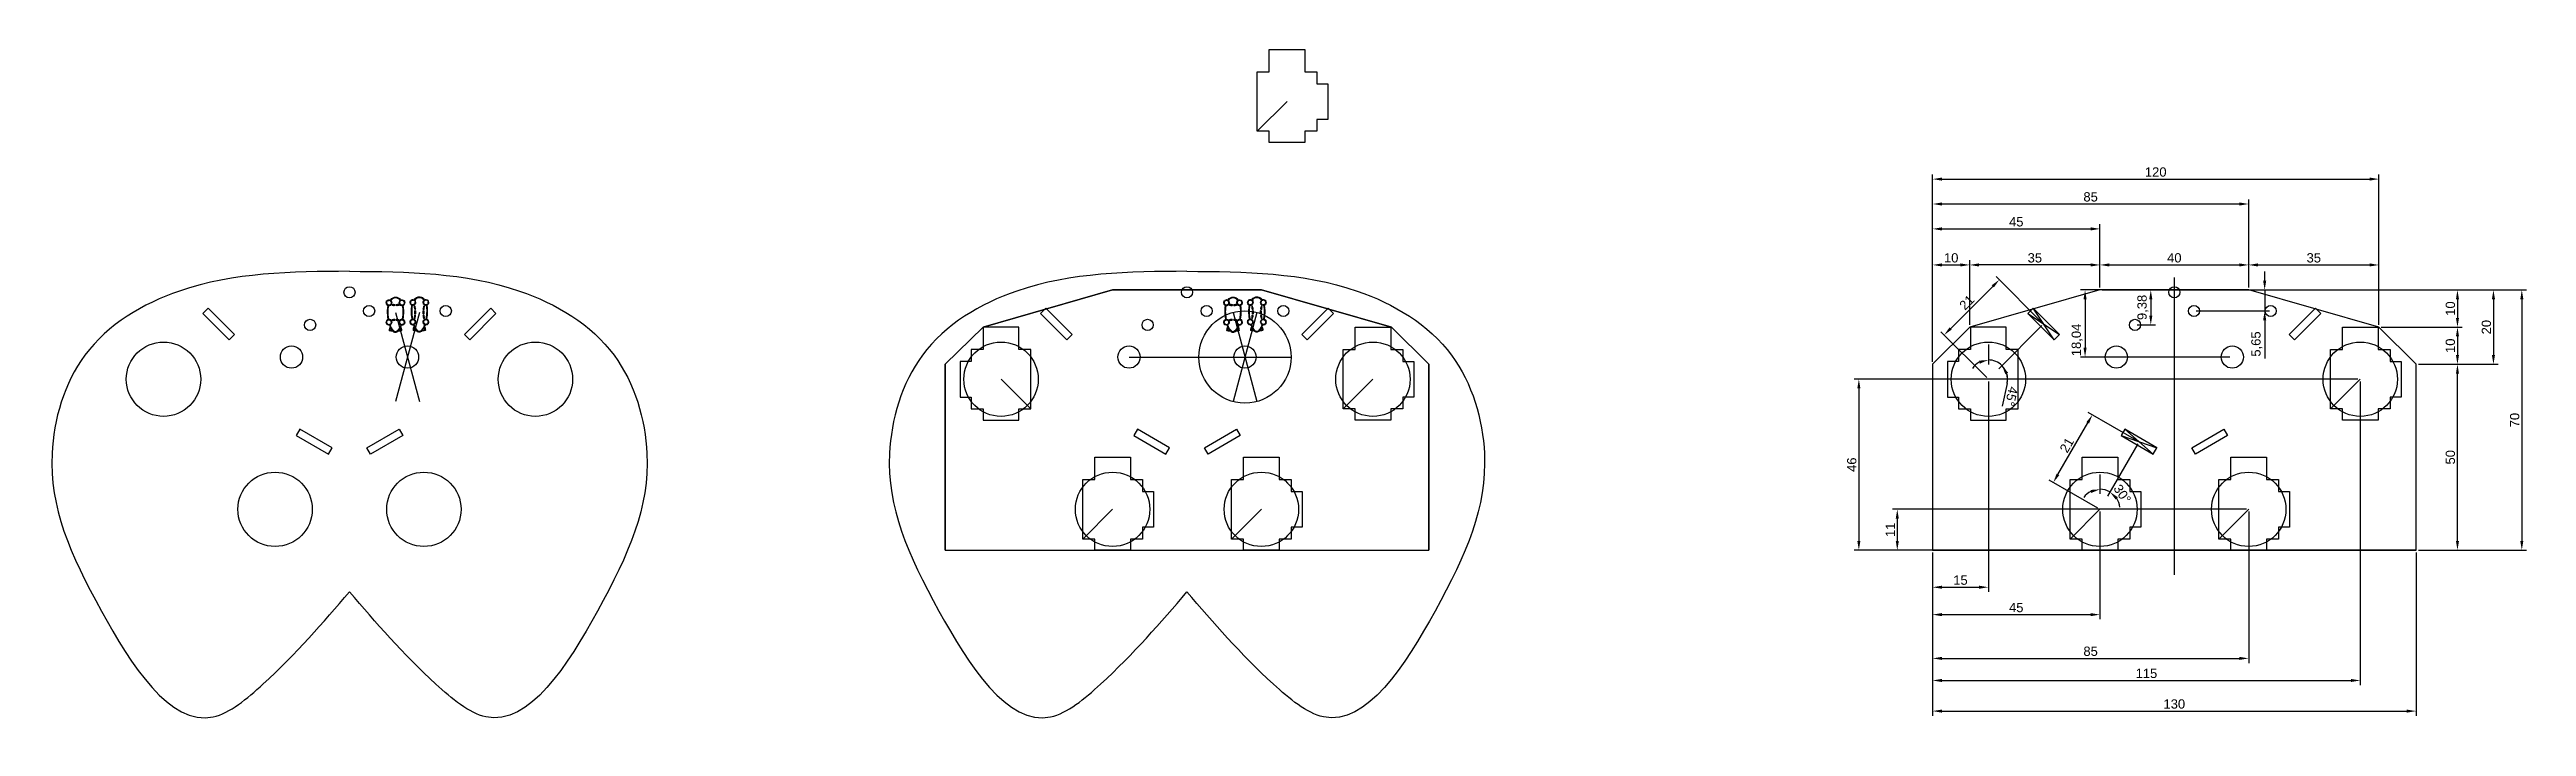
# Model space of a CAD drawing. Header units: millimetres. Extents: x -84 to 819, y -78 to 109.
# Drawn here: x 153 to 819, y -73 to 109 of the extents above; entities that cross this region are included whole.
import ezdxf

# ---------------------------------------------------------------- set-up
doc = ezdxf.new("R2010")
doc.units = ezdxf.units.MM
doc.layers.add('Layer 1', color=7, linetype='Continuous')
doc.styles.get("Standard").update_dxf_attribs({"font": 'arial.ttf'})
doc.dimstyles.new('ISO-25', dxfattribs={"dimtxt": 2.5, "dimasz": 2.5, "dimexe": 1.25, "dimexo": 0.625, "dimtad": 1, "dimtxsty": 'Standard', "dimcen": 2.5, "dimadec": 0, "dimazin": 0, "dimtfac": 1, "dimtmove": 0, "dimatfit": 3, "dimfxl": 1, "dimarcsym": 0})

msp = doc.modelspace()

# ---------------------------------------------------------------- blocks, each defined once
blk = doc.blocks.new('block 2')
at = {"layer": 'Layer 1', "true_color": 0xffffff}
h = blk.add_hatch(color=7, dxfattribs=at)
h.dxf.hatch_style = 2
edge = h.paths.add_edge_path()
edge.add_spline(control_points=[(328.3, -271.1), (328.3, -271.1), (328.3, -271.1), (328.3, -271.1), (328.8, -271.1), (329.3, -270.7), (329.3, -270.1), (329.3, -269.3), (329.5, -268.5), (329.9, -267.8), (329.9, -267.8), (329.9, -267.8), (329.9, -267.8), (330.2, -267.3), (330, -266.7), (329.5, -266.4), (329, -266.2), (328.4, -266.3), (328.2, -266.8), (327.6, -267.8), (327.3, -268.9), (327.3, -270.1), (327.3, -270.7), (327.7, -271.1), (328.3, -271.1)], knot_values=[0, 0, 0, 0, 1, 1, 1, 2, 2, 2, 3, 3, 3, 4, 4, 4, 5, 5, 5, 6, 6, 6, 7, 7, 7, 8, 8, 8, 8], degree=3, periodic=0)
h = blk.add_hatch(color=7, dxfattribs=at)
h.dxf.hatch_style = 2
edge = h.paths.add_edge_path()
edge.add_spline(control_points=[(331.1, -266.2), (331.3, -266.2), (331.5, -266.2), (331.6, -266.1), (332.3, -265.7), (333.1, -265.5), (333.9, -265.5), (333.9, -265.5), (334, -265.5), (334, -265.5), (334.5, -265.5), (334.9, -265), (334.9, -264.5), (334.9, -263.9), (334.5, -263.5), (333.9, -263.5), (332.8, -263.5), (331.6, -263.8), (330.6, -264.3), (330.1, -264.6), (330, -265.2), (330.3, -265.7), (330.4, -266), (330.8, -266.2), (331.1, -266.2)], knot_values=[0, 0, 0, 0, 1, 1, 1, 2, 2, 2, 3, 3, 3, 4, 4, 4, 5, 5, 5, 6, 6, 6, 7, 7, 7, 8, 8, 8, 8], degree=3, periodic=0)
h = blk.add_hatch(color=7, dxfattribs=at)
h.dxf.hatch_style = 2
edge = h.paths.add_edge_path()
edge.add_spline(control_points=[(336.3, -266.1), (337, -266.5), (337.6, -267.1), (338, -267.8), (338.2, -268.1), (338.5, -268.3), (338.9, -268.3), (339, -268.3), (339.2, -268.3), (339.3, -268.2), (339.8, -267.9), (340, -267.3), (339.7, -266.8), (339.1, -265.8), (338.3, -265), (337.3, -264.4), (336.8, -264.1), (336.2, -264.3), (335.9, -264.7), (335.6, -265.2), (335.8, -265.8), (336.3, -266.1)], knot_values=[0, 0, 0, 0, 1, 1, 1, 2, 2, 2, 3, 3, 3, 4, 4, 4, 5, 5, 5, 6, 6, 6, 7, 7, 7, 7], degree=3, periodic=0)
h = blk.add_hatch(color=7, dxfattribs=at)
h.dxf.hatch_style = 2
edge = h.paths.add_edge_path()
edge.add_spline(control_points=[(339.7, -273.4), (340.3, -272.4), (340.6, -271.3), (340.6, -270.1), (340.6, -269.6), (340.2, -269.1), (339.6, -269.1), (339.6, -269.1), (339.6, -269.1), (339.6, -269.1), (339.1, -269.1), (338.6, -269.6), (338.6, -270.1), (338.6, -270.9), (338.4, -271.7), (338, -272.4), (338, -272.4), (338, -272.5), (338, -272.5), (337.7, -273), (337.9, -273.6), (338.3, -273.8), (338.8, -274.1), (339.4, -273.9), (339.7, -273.4)], knot_values=[0, 0, 0, 0, 1, 1, 1, 2, 2, 2, 3, 3, 3, 4, 4, 4, 5, 5, 5, 6, 6, 6, 7, 7, 7, 8, 8, 8, 8], degree=3, periodic=0)
h = blk.add_hatch(color=7, dxfattribs=at)
h.dxf.hatch_style = 2
edge = h.paths.add_edge_path()
edge.add_spline(control_points=[(340.8, -267.5), (342.4, -267), (343.9, -266.7), (345.5, -266.7), (347.6, -266.7), (349.5, -267.2), (351.4, -268.3), (354.5, -270.1), (356.5, -273), (357.2, -276.8), (357.6, -276.7), (358.1, -276.6), (358.5, -276.6), (358.8, -276.6), (359, -276.7), (359.3, -276.8), (358.5, -272.2), (356.1, -268.7), (352.4, -266.5), (350.2, -265.3), (347.9, -264.7), (345.5, -264.7), (343.7, -264.7), (341.9, -265), (340.1, -265.7), (340.3, -265.9), (340.5, -266.1), (340.6, -266.3), (340.8, -266.7), (340.9, -267.1), (340.8, -267.5)], knot_values=[0, 0, 0, 0, 1, 1, 1, 2, 2, 2, 3, 3, 3, 4, 4, 4, 5, 5, 5, 6, 6, 6, 7, 7, 7, 8, 8, 8, 9, 9, 9, 10, 10, 10, 10], degree=3, periodic=0)
h = blk.add_hatch(color=7, dxfattribs=at)
h.dxf.hatch_style = 2
edge = h.paths.add_edge_path()
edge.add_spline(control_points=[(330.9, -325.4), (330.5, -325.7), (330.2, -326), (329.8, -326.3), (329.8, -326.3), (329.8, -326.3), (329.8, -326.3), (329.4, -326.6), (329, -326.9), (328.7, -327.2), (325.8, -329.4), (323, -330.9), (320.6, -331.7), (320.2, -331.8), (319.9, -331.9), (319.5, -332), (318.8, -332.2), (318.1, -332.3), (317.5, -332.3), (316.5, -332.3), (315.6, -332), (314.8, -331.6), (313.6, -330.9), (312.7, -329.6), (312.1, -327.8), (312, -327.4), (311.9, -327), (311.8, -326.6), (311.3, -324.2), (311.2, -321.1), (311.7, -317.5), (311.7, -317), (311.8, -316.6), (311.8, -316.1), (311.8, -316.1), (311.9, -316), (311.9, -316), (311.9, -315.5), (312, -315), (312.1, -314.5), (311.6, -314.4), (311.1, -314), (310.9, -313.5), (310.7, -313.7), (310.4, -313.7), (310.2, -313.8), (310, -314.7), (309.9, -315.6), (309.8, -316.4), (307.9, -318.1), (305.4, -320.4), (304.5, -321.9), (303.6, -323.5), (305.4, -324.9), (306, -325.3), (307, -326), (308.3, -326.9), (310.1, -327.9), (310.8, -330.5), (312, -332.3), (313.8, -333.3), (314.9, -333.9), (316.1, -334.3), (317.5, -334.3), (318.4, -334.3), (319.4, -334.1), (320.4, -333.8), (323.4, -335.6), (325.4, -336.6), (326.7, -336.6), (327.4, -336.6), (328, -336.3), (328.4, -335.7), (329.3, -334.1), (330, -330.8), (330.5, -328.3), (331.1, -327.9), (331.6, -327.4), (332.2, -326.9), (331.7, -326.5), (331.3, -326), (330.9, -325.4)], knot_values=[0, 0, 0, 0, 1, 1, 1, 2, 2, 2, 3, 3, 3, 4, 4, 4, 5, 5, 5, 6, 6, 6, 7, 7, 7, 8, 8, 8, 9, 9, 9, 10, 10, 10, 11, 11, 11, 12, 12, 12, 13, 13, 13, 14, 14, 14, 15, 15, 15, 16, 16, 16, 17, 17, 17, 18, 18, 18, 19, 19, 19, 20, 20, 20, 21, 21, 21, 22, 22, 22, 23, 23, 23, 24, 24, 24, 25, 25, 25, 26, 26, 26, 27, 27, 27, 27], degree=3, periodic=0)
edge = h.paths.add_edge_path()
edge.add_spline(control_points=[(306.3, -322.8), (306.8, -321.9), (308.1, -320.6), (309.5, -319.4), (309.3, -321.6), (309.4, -323.5), (309.6, -325.3), (307.8, -324.2), (306.5, -323.3), (306.3, -322.8)], knot_values=[0, 0, 0, 0, 1, 1, 1, 2, 2, 2, 3, 3, 3, 3], degree=3, periodic=0)
edge = h.paths.add_edge_path()
edge.add_spline(control_points=[(326.7, -334.6), (326.1, -334.7), (324.7, -334), (322.9, -333), (324.6, -332.3), (326.3, -331.3), (328.1, -330.1), (327.7, -331.9), (327.2, -333.7), (326.7, -334.6)], knot_values=[0, 0, 0, 0, 1, 1, 1, 2, 2, 2, 3, 3, 3, 3], degree=3, periodic=0)
h = blk.add_hatch(color=7, dxfattribs=at)
h.dxf.hatch_style = 2
edge = h.paths.add_edge_path()
edge.add_spline(control_points=[(307, -307.9), (307, -307.9), (307, -307.9), (307, -307.9), (307.6, -307.9), (308, -307.5), (308, -306.9), (308, -306.1), (308.2, -305.3), (308.6, -304.7), (308.6, -304.6), (308.6, -304.6), (308.7, -304.6), (308.9, -304.1), (308.7, -303.5), (308.3, -303.2), (307.8, -303), (307.2, -303.2), (306.9, -303.6), (306.3, -304.6), (306, -305.8), (306, -306.9), (306, -307.5), (306.4, -307.9), (307, -307.9)], knot_values=[0, 0, 0, 0, 1, 1, 1, 2, 2, 2, 3, 3, 3, 4, 4, 4, 5, 5, 5, 6, 6, 6, 7, 7, 7, 8, 8, 8, 8], degree=3, periodic=0)
h = blk.add_hatch(color=7, dxfattribs=at)
h.dxf.hatch_style = 2
edge = h.paths.add_edge_path()
edge.add_spline(control_points=[(308.6, -309.3), (308.3, -308.8), (307.7, -308.6), (307.2, -308.9), (306.8, -309.2), (306.6, -309.8), (306.9, -310.3), (307.4, -311.3), (308.3, -312.1), (309.3, -312.7), (309.5, -312.8), (309.6, -312.9), (309.8, -312.9), (310.1, -312.9), (310.5, -312.7), (310.7, -312.4), (310.9, -311.9), (310.8, -311.3), (310.3, -311), (309.6, -310.6), (309, -310), (308.6, -309.3)], knot_values=[0, 0, 0, 0, 1, 1, 1, 2, 2, 2, 3, 3, 3, 4, 4, 4, 5, 5, 5, 6, 6, 6, 7, 7, 7, 7], degree=3, periodic=0)
h = blk.add_hatch(color=7, dxfattribs=at)
h.dxf.hatch_style = 2
edge = h.paths.add_edge_path()
edge.add_spline(control_points=[(309.9, -303), (310, -303), (310.2, -303), (310.4, -302.9), (311.1, -302.5), (311.9, -302.3), (312.7, -302.3), (312.7, -302.3), (312.7, -302.3), (312.7, -302.3), (313.2, -302.3), (313.7, -301.8), (313.7, -301.3), (313.7, -300.7), (313.2, -300.3), (312.7, -300.3), (311.5, -300.3), (310.4, -300.6), (309.4, -301.2), (308.9, -301.4), (308.7, -302.1), (309, -302.5), (309.2, -302.9), (309.5, -303), (309.9, -303)], knot_values=[0, 0, 0, 0, 1, 1, 1, 2, 2, 2, 3, 3, 3, 4, 4, 4, 5, 5, 5, 6, 6, 6, 7, 7, 7, 8, 8, 8, 8], degree=3, periodic=0)
h = blk.add_hatch(color=7, dxfattribs=at)
h.dxf.hatch_style = 2
edge = h.paths.add_edge_path()
edge.add_spline(control_points=[(315, -311), (314.3, -311.4), (313.5, -311.6), (312.7, -311.6), (312.7, -311.6), (312.6, -311.6), (312.6, -311.6), (312.1, -311.6), (311.6, -312.1), (311.6, -312.6), (311.6, -313.2), (312.1, -313.6), (312.7, -313.6), (313.8, -313.6), (315, -313.3), (316, -312.8), (316.4, -312.5), (316.6, -311.9), (316.3, -311.4), (316.1, -310.9), (315.5, -310.8), (315, -311)], knot_values=[0, 0, 0, 0, 1, 1, 1, 2, 2, 2, 3, 3, 3, 4, 4, 4, 5, 5, 5, 6, 6, 6, 7, 7, 7, 7], degree=3, periodic=0)
h = blk.add_hatch(color=7, dxfattribs=at)
h.dxf.hatch_style = 2
edge = h.paths.add_edge_path()
edge.add_spline(control_points=[(316.1, -300.2), (317.9, -295.2), (320.2, -290.2), (322.8, -285.7), (324.9, -282.1), (327.1, -278.9), (329.4, -276.3), (328.8, -275.9), (328.3, -275.4), (327.9, -274.9), (325.6, -277.6), (323.3, -280.9), (321.1, -284.7), (318.4, -289.4), (316, -294.6), (314.1, -299.9), (314.2, -300), (314.4, -300.2), (314.5, -300.4), (314.9, -300.1), (315.5, -300), (316.1, -300.2)], knot_values=[0, 0, 0, 0, 1, 1, 1, 2, 2, 2, 3, 3, 3, 4, 4, 4, 5, 5, 5, 6, 6, 6, 7, 7, 7, 7], degree=3, periodic=0)
h = blk.add_hatch(color=7, dxfattribs=at)
h.dxf.hatch_style = 2
edge = h.paths.add_edge_path()
edge.add_spline(control_points=[(317.6, -305.1), (317.8, -305.1), (317.9, -305.1), (318.1, -305), (318.6, -304.7), (318.7, -304.1), (318.5, -303.6), (317.9, -302.6), (317, -301.8), (316, -301.2), (315.5, -300.9), (314.9, -301.1), (314.7, -301.6), (314.4, -302), (314.5, -302.6), (315, -302.9), (315.7, -303.3), (316.3, -303.9), (316.7, -304.6), (316.9, -305), (317.2, -305.1), (317.6, -305.1)], knot_values=[0, 0, 0, 0, 1, 1, 1, 2, 2, 2, 3, 3, 3, 4, 4, 4, 5, 5, 5, 6, 6, 6, 7, 7, 7, 7], degree=3, periodic=0)
h = blk.add_hatch(color=7, dxfattribs=at)
h.dxf.hatch_style = 2
edge = h.paths.add_edge_path()
edge.add_spline(control_points=[(317.1, -310.6), (317.6, -310.9), (318.2, -310.7), (318.4, -310.3), (319, -309.3), (319.3, -308.1), (319.3, -307), (319.3, -306.4), (318.9, -306), (318.4, -306), (318.3, -306), (318.3, -306), (318.3, -306), (317.8, -306), (317.3, -306.4), (317.3, -307), (317.3, -307.8), (317.1, -308.6), (316.7, -309.2), (316.7, -309.2), (316.7, -309.3), (316.7, -309.3), (316.4, -309.8), (316.6, -310.4), (317.1, -310.6)], knot_values=[0, 0, 0, 0, 1, 1, 1, 2, 2, 2, 3, 3, 3, 4, 4, 4, 5, 5, 5, 6, 6, 6, 7, 7, 7, 8, 8, 8, 8], degree=3, periodic=0)
h = blk.add_hatch(color=7, dxfattribs=at)
h.dxf.hatch_style = 2
edge = h.paths.add_edge_path()
edge.add_spline(control_points=[(324, -306.2), (323.7, -306.1), (323.3, -306), (323, -305.9), (322.6, -305.8), (322.3, -305.7), (322, -305.7), (322, -305.7), (322, -305.7), (322, -305.7), (321.3, -305.5), (320.7, -305.9), (320.5, -306.5), (320.3, -307.2), (320.6, -307.9), (321.3, -308.1), (321.6, -308.2), (321.9, -308.3), (322.2, -308.4), (322.2, -308.4), (323.1, -308.8), (323.1, -308.8), (323.6, -309), (324.2, -309.3), (324.8, -309.6), (324.8, -309.6), (324.8, -309.6), (324.8, -309.6), (325.6, -309.9), (326.4, -309.6), (326.8, -308.8), (327.1, -308.1), (326.7, -307.2), (326, -306.9), (325.3, -306.6), (324.7, -306.4), (324, -306.2)], knot_values=[0, 0, 0, 0, 1, 1, 1, 2, 2, 2, 3, 3, 3, 4, 4, 4, 5, 5, 5, 6, 6, 6, 7, 7, 7, 8, 8, 8, 9, 9, 9, 10, 10, 10, 11, 11, 11, 12, 12, 12, 12], degree=3, periodic=0)
h = blk.add_hatch(color=7, dxfattribs=at)
h.dxf.hatch_style = 2
edge = h.paths.add_edge_path()
edge.add_spline(control_points=[(331.1, -276), (331.4, -276), (331.7, -275.9), (331.9, -275.5), (332.2, -275.1), (332, -274.4), (331.6, -274.2), (330.9, -273.7), (330.3, -273.2), (329.9, -272.4), (329.6, -272), (329, -271.8), (328.5, -272.1), (328, -272.3), (327.9, -273), (328.1, -273.4), (328.7, -274.4), (329.5, -275.3), (330.6, -275.9), (330.7, -276), (330.9, -276), (331.1, -276)], knot_values=[0, 0, 0, 0, 1, 1, 1, 2, 2, 2, 3, 3, 3, 4, 4, 4, 5, 5, 5, 6, 6, 6, 7, 7, 7, 7], degree=3, periodic=0)
h = blk.add_hatch(color=7, dxfattribs=at)
h.dxf.hatch_style = 2
edge = h.paths.add_edge_path()
edge.add_spline(control_points=[(333.7, -312.4), (333.2, -311.8), (332.7, -311.3), (332.2, -310.9), (332.2, -310.9), (331.4, -310.2), (331.4, -310.2), (331.4, -310.2), (330.6, -309.6), (330.6, -309.6), (330.6, -309.5), (330.5, -309.5), (330.5, -309.5), (329.9, -309), (328.9, -309.2), (328.5, -309.9), (328, -310.5), (328.2, -311.5), (328.9, -311.9), (328.9, -311.9), (329.7, -312.5), (329.7, -312.5), (329.7, -312.5), (330.4, -313), (330.4, -313), (330.9, -313.4), (331.4, -313.8), (331.9, -314.2), (331.9, -314.2), (331.9, -314.2), (331.9, -314.2), (332.4, -314.6), (333.1, -314.6), (333.6, -314.2), (334.1, -313.7), (334.2, -312.9), (333.7, -312.4)], knot_values=[0, 0, 0, 0, 1, 1, 1, 2, 2, 2, 3, 3, 3, 4, 4, 4, 5, 5, 5, 6, 6, 6, 7, 7, 7, 8, 8, 8, 9, 9, 9, 10, 10, 10, 11, 11, 11, 12, 12, 12, 12], degree=3, periodic=0)
h = blk.add_hatch(color=7, dxfattribs=at)
h.dxf.hatch_style = 2
edge = h.paths.add_edge_path()
edge.add_spline(control_points=[(331.4, -317.8), (330.9, -318.8), (330.6, -319.9), (330.6, -321.1), (330.5, -321.7), (331, -322.1), (331.5, -322.1), (331.5, -322.1), (331.5, -322.1), (331.6, -322.1), (332.1, -322.1), (332.5, -321.7), (332.6, -321.1), (332.6, -320.3), (332.8, -319.5), (333.2, -318.8), (333.2, -318.8), (333.2, -318.8), (333.2, -318.8), (333.5, -318.3), (333.3, -317.7), (332.8, -317.4), (332.3, -317.2), (331.7, -317.3), (331.4, -317.8)], knot_values=[0, 0, 0, 0, 1, 1, 1, 2, 2, 2, 3, 3, 3, 4, 4, 4, 5, 5, 5, 6, 6, 6, 7, 7, 7, 8, 8, 8, 8], degree=3, periodic=0)
h = blk.add_hatch(color=7, dxfattribs=at)
h.dxf.hatch_style = 2
edge = h.paths.add_edge_path()
edge.add_spline(control_points=[(334.9, -325.2), (334.1, -324.8), (333.6, -324.2), (333.2, -323.4), (332.9, -323), (332.3, -322.8), (331.8, -323.1), (331.3, -323.3), (331.1, -324), (331.4, -324.4), (332, -325.4), (332.8, -326.3), (333.8, -326.9), (334, -327), (334.2, -327), (334.3, -327), (334.7, -327), (335, -326.9), (335.2, -326.5), (335.5, -326.1), (335.3, -325.4), (334.9, -325.2)], knot_values=[0, 0, 0, 0, 1, 1, 1, 2, 2, 2, 3, 3, 3, 4, 4, 4, 5, 5, 5, 6, 6, 6, 7, 7, 7, 7], degree=3, periodic=0)
h = blk.add_hatch(color=7, dxfattribs=at)
h.dxf.hatch_style = 2
edge = h.paths.add_edge_path()
edge.add_spline(control_points=[(337.2, -275.9), (337.7, -275.7), (337.9, -275.1), (337.6, -274.6), (337.3, -274.1), (336.7, -273.9), (336.2, -274.2), (335.5, -274.6), (334.7, -274.8), (333.9, -274.8), (333.9, -274.8), (333.9, -274.8), (333.9, -274.8), (333.3, -274.8), (332.9, -275.3), (332.9, -275.8), (332.9, -276.4), (333.4, -276.8), (333.9, -276.8), (335.1, -276.8), (336.2, -276.5), (337.2, -275.9)], knot_values=[0, 0, 0, 0, 1, 1, 1, 2, 2, 2, 3, 3, 3, 4, 4, 4, 5, 5, 5, 6, 6, 6, 7, 7, 7, 7], degree=3, periodic=0)
h = blk.add_hatch(color=7, dxfattribs=at)
h.dxf.hatch_style = 2
edge = h.paths.add_edge_path()
edge.add_spline(control_points=[(334.4, -317.2), (334.6, -317.2), (334.7, -317.2), (334.9, -317.1), (335.6, -316.7), (336.4, -316.5), (337.2, -316.5), (337.2, -316.5), (337.2, -316.5), (337.2, -316.5), (337.8, -316.5), (338.2, -316), (338.2, -315.5), (338.2, -314.9), (337.8, -314.5), (337.2, -314.5), (336.1, -314.5), (334.9, -314.8), (333.9, -315.3), (333.4, -315.6), (333.3, -316.2), (333.5, -316.7), (333.7, -317), (334.1, -317.2), (334.4, -317.2)], knot_values=[0, 0, 0, 0, 1, 1, 1, 2, 2, 2, 3, 3, 3, 4, 4, 4, 5, 5, 5, 6, 6, 6, 7, 7, 7, 8, 8, 8, 8], degree=3, periodic=0)
h = blk.add_hatch(color=7, dxfattribs=at)
h.dxf.hatch_style = 2
edge = h.paths.add_edge_path()
edge.add_spline(control_points=[(342.6, -281.3), (343, -280.6), (342.9, -279.7), (342.2, -279.2), (341.7, -278.9), (341.2, -278.5), (340.7, -278.1), (340.7, -278.1), (339.9, -277.6), (339.9, -277.6), (339.7, -277.4), (339.5, -277.2), (339.2, -276.9), (338.7, -276.5), (338, -276.5), (337.5, -276.9), (337, -277.4), (336.9, -278.2), (337.4, -278.7), (337.4, -278.7), (337.4, -278.8), (337.4, -278.8), (337.6, -279), (337.9, -279.3), (338.1, -279.5), (338.4, -279.8), (338.6, -280), (338.9, -280.3), (339.4, -280.7), (339.9, -281.2), (340.5, -281.6), (340.5, -281.6), (340.5, -281.6), (340.6, -281.6), (341.2, -282.1), (342.1, -281.9), (342.6, -281.3)], knot_values=[0, 0, 0, 0, 1, 1, 1, 2, 2, 2, 3, 3, 3, 4, 4, 4, 5, 5, 5, 6, 6, 6, 7, 7, 7, 8, 8, 8, 9, 9, 9, 10, 10, 10, 11, 11, 11, 12, 12, 12, 12], degree=3, periodic=0)
h = blk.add_hatch(color=7, dxfattribs=at)
h.dxf.hatch_style = 2
edge = h.paths.add_edge_path()
edge.add_spline(control_points=[(339.2, -315.7), (338.9, -316.2), (339.1, -316.8), (339.6, -317.1), (340.3, -317.5), (340.9, -318.1), (341.3, -318.8), (341.5, -319.1), (341.8, -319.3), (342.1, -319.3), (342.3, -319.3), (342.5, -319.3), (342.6, -319.2), (343.1, -318.9), (343.3, -318.3), (343, -317.8), (342.4, -316.8), (341.6, -316), (340.6, -315.4), (340.1, -315.1), (339.5, -315.3), (339.2, -315.7)], knot_values=[0, 0, 0, 0, 1, 1, 1, 2, 2, 2, 3, 3, 3, 4, 4, 4, 5, 5, 5, 6, 6, 6, 7, 7, 7, 7], degree=3, periodic=0)
h = blk.add_hatch(color=7, dxfattribs=at)
h.dxf.hatch_style = 2
edge = h.paths.add_edge_path()
edge.add_spline(control_points=[(342.9, -320.1), (342.9, -320.1), (342.9, -320.1), (342.9, -320.1), (342.3, -320.1), (341.9, -320.6), (341.9, -321.1), (341.9, -321.9), (341.7, -322.7), (341.3, -323.4), (341.3, -323.4), (341.3, -323.5), (341.2, -323.5), (341, -324), (341.2, -324.6), (341.6, -324.8), (342.1, -325.1), (342.7, -324.9), (343, -324.4), (343.6, -323.4), (343.9, -322.3), (343.9, -321.1), (343.9, -320.6), (343.5, -320.1), (342.9, -320.1)], knot_values=[0, 0, 0, 0, 1, 1, 1, 2, 2, 2, 3, 3, 3, 4, 4, 4, 5, 5, 5, 6, 6, 6, 7, 7, 7, 8, 8, 8, 8], degree=3, periodic=0)
h = blk.add_hatch(color=7, dxfattribs=at)
h.dxf.hatch_style = 2
edge = h.paths.add_edge_path()
edge.add_spline(control_points=[(356.7, -290.9), (356.3, -291.1), (355.9, -291.2), (355.5, -291.2), (354.3, -294.5), (352.7, -298), (350.6, -301.7), (347.9, -306.3), (344.8, -310.7), (341.4, -314.7), (342, -315.1), (342.5, -315.5), (342.9, -316), (346.5, -311.8), (349.7, -307.2), (352.3, -302.7), (354.5, -298.8), (356.3, -295.2), (357.5, -291.7), (357.1, -291.5), (356.9, -291.2), (356.7, -290.9)], knot_values=[0, 0, 0, 0, 1, 1, 1, 2, 2, 2, 3, 3, 3, 4, 4, 4, 5, 5, 5, 6, 6, 6, 7, 7, 7, 7], degree=3, periodic=0)
h = blk.add_hatch(color=7, dxfattribs=at)
h.dxf.hatch_style = 2
edge = h.paths.add_edge_path()
edge.add_spline(control_points=[(349.8, -283.1), (349.2, -282.9), (348.6, -282.6), (348, -282.4), (348, -282.4), (347.1, -282), (347.1, -282), (347.1, -282), (346.3, -281.6), (346.3, -281.6), (346.3, -281.6), (346.3, -281.6), (346.3, -281.6), (346.2, -281.6), (346.2, -281.6), (346.2, -281.6), (345.4, -281.2), (344.6, -281.6), (344.3, -282.4), (344, -283.1), (344.3, -284), (345.1, -284.3), (345.1, -284.3), (346, -284.7), (346, -284.7), (346.4, -284.8), (346.7, -284.9), (347, -285), (347.7, -285.2), (348.4, -285.4), (349.1, -285.6), (349.7, -285.7), (350.3, -285.4), (350.6, -284.7), (350.8, -284.1), (350.4, -283.3), (349.8, -283.1), (349.8, -283.1), (349.8, -283.1), (349.8, -283.1)], knot_values=[0, 0, 0, 0, 1, 1, 1, 2, 2, 2, 3, 3, 3, 4, 4, 4, 5, 5, 5, 6, 6, 6, 7, 7, 7, 8, 8, 8, 9, 9, 9, 10, 10, 10, 11, 11, 11, 12, 12, 12, 13, 13, 13, 13], degree=3, periodic=0)
h = blk.add_hatch(color=7, dxfattribs=at)
h.dxf.hatch_style = 2
edge = h.paths.add_edge_path()
edge.add_spline(control_points=[(352.8, -285.3), (353.4, -285.3), (353.8, -284.8), (353.8, -284.3), (353.8, -283.5), (354, -282.7), (354.4, -282), (354.4, -282), (354.5, -282), (354.5, -281.9), (354.7, -281.5), (354.5, -280.9), (354.1, -280.6), (353.6, -280.3), (353, -280.5), (352.7, -281), (352.1, -282), (351.8, -283.1), (351.8, -284.3), (351.8, -284.8), (352.3, -285.3), (352.8, -285.3), (352.8, -285.3), (352.8, -285.3), (352.8, -285.3)], knot_values=[0, 0, 0, 0, 1, 1, 1, 2, 2, 2, 3, 3, 3, 4, 4, 4, 5, 5, 5, 6, 6, 6, 7, 7, 7, 8, 8, 8, 8], degree=3, periodic=0)
h = blk.add_hatch(color=7, dxfattribs=at)
h.dxf.hatch_style = 2
edge = h.paths.add_edge_path()
edge.add_spline(control_points=[(355.1, -290.1), (355.3, -290.2), (355.4, -290.2), (355.6, -290.2), (355.9, -290.2), (356.3, -290), (356.5, -289.7), (356.7, -289.2), (356.6, -288.6), (356.1, -288.3), (355.4, -287.9), (354.8, -287.3), (354.4, -286.6), (354.1, -286.1), (353.5, -286), (353.1, -286.2), (352.6, -286.5), (352.4, -287.1), (352.7, -287.6), (353.3, -288.6), (354.1, -289.5), (355.1, -290.1)], knot_values=[0, 0, 0, 0, 1, 1, 1, 2, 2, 2, 3, 3, 3, 4, 4, 4, 5, 5, 5, 6, 6, 6, 7, 7, 7, 7], degree=3, periodic=0)
h = blk.add_hatch(color=7, dxfattribs=at)
h.dxf.hatch_style = 2
edge = h.paths.add_edge_path()
edge.add_spline(control_points=[(358.5, -279.6), (359.1, -279.6), (359.5, -279.2), (359.5, -278.6), (359.5, -278.1), (359, -277.6), (358.5, -277.6), (357.3, -277.6), (356.2, -277.9), (355.2, -278.5), (354.7, -278.8), (354.5, -279.4), (354.8, -279.9), (355, -280.2), (355.3, -280.4), (355.7, -280.4), (355.8, -280.4), (356, -280.3), (356.2, -280.3), (356.9, -279.9), (357.7, -279.6), (358.5, -279.6), (358.5, -279.6), (358.5, -279.6), (358.5, -279.6)], knot_values=[0, 0, 0, 0, 1, 1, 1, 2, 2, 2, 3, 3, 3, 4, 4, 4, 5, 5, 5, 6, 6, 6, 7, 7, 7, 8, 8, 8, 8], degree=3, periodic=0)
h = blk.add_hatch(color=7, dxfattribs=at)
h.dxf.hatch_style = 2
edge = h.paths.add_edge_path()
edge.add_spline(control_points=[(360.8, -288.4), (360.1, -288.8), (359.3, -289), (358.5, -289), (358.5, -289), (358.4, -289), (358.4, -289), (357.9, -289), (357.5, -289.4), (357.5, -290), (357.5, -290.5), (357.9, -291), (358.5, -291), (359.6, -291), (360.8, -290.7), (361.8, -290.1), (362.2, -289.9), (362.4, -289.2), (362.1, -288.8), (361.9, -288.3), (361.3, -288.1), (360.8, -288.4)], knot_values=[0, 0, 0, 0, 1, 1, 1, 2, 2, 2, 3, 3, 3, 4, 4, 4, 5, 5, 5, 6, 6, 6, 7, 7, 7, 7], degree=3, periodic=0)
h = blk.add_hatch(color=7, dxfattribs=at)
h.dxf.hatch_style = 2
edge = h.paths.add_edge_path()
edge.add_spline(control_points=[(360.8, -280.3), (361.5, -280.7), (362.1, -281.3), (362.5, -282), (362.7, -282.3), (363.1, -282.5), (363.4, -282.5), (363.6, -282.5), (363.7, -282.4), (363.9, -282.4), (364.4, -282.1), (364.5, -281.5), (364.3, -281), (363.7, -280), (362.8, -279.1), (361.8, -278.5), (361.4, -278.3), (360.7, -278.4), (360.5, -278.9), (360.2, -279.4), (360.3, -280), (360.8, -280.3)], knot_values=[0, 0, 0, 0, 1, 1, 1, 2, 2, 2, 3, 3, 3, 4, 4, 4, 5, 5, 5, 6, 6, 6, 7, 7, 7, 7], degree=3, periodic=0)
h = blk.add_hatch(color=7, dxfattribs=at)
h.dxf.hatch_style = 2
edge = h.paths.add_edge_path()
edge.add_spline(control_points=[(364.2, -283.3), (364.2, -283.3), (364.2, -283.3), (364.2, -283.3), (363.6, -283.3), (363.2, -283.8), (363.2, -284.3), (363.1, -285.1), (362.9, -285.9), (362.6, -286.6), (362.5, -286.6), (362.5, -286.6), (362.5, -286.7), (362.2, -287.1), (362.4, -287.7), (362.9, -288), (363.4, -288.3), (364, -288.1), (364.3, -287.6), (364.8, -286.6), (365.1, -285.5), (365.2, -284.3), (365.2, -283.8), (364.7, -283.3), (364.2, -283.3)], knot_values=[0, 0, 0, 0, 1, 1, 1, 2, 2, 2, 3, 3, 3, 4, 4, 4, 5, 5, 5, 6, 6, 6, 7, 7, 7, 8, 8, 8, 8], degree=3, periodic=0)
h = blk.add_hatch(color=7, dxfattribs=at)
h.dxf.hatch_style = 2
edge = h.paths.add_edge_path()
edge.add_spline(control_points=[(339.5, -325.2), (338.8, -325.6), (338, -325.8), (337.2, -325.8), (337.2, -325.8), (337.2, -325.8), (337.2, -325.8), (336.6, -325.8), (336.2, -326.3), (336.2, -326.8), (336.2, -327.4), (336.7, -327.8), (337.2, -327.8), (338.4, -327.8), (339.5, -327.5), (340.5, -326.9), (341, -326.7), (341.2, -326.1), (340.9, -325.6), (340.6, -325.1), (340, -324.9), (339.5, -325.2)], knot_values=[0, 0, 0, 0, 1, 1, 1, 2, 2, 2, 3, 3, 3, 4, 4, 4, 5, 5, 5, 6, 6, 6, 7, 7, 7, 7], degree=3, periodic=0)
at = {"layer": 'Layer 1', "lineweight": 0}
for points, knots in [([(328.3, -271.1), (328.3, -271.1), (328.3, -271.1), (328.3, -271.1), (328.8, -271.1), (329.3, -270.7), (329.3, -270.1), (329.3, -269.3), (329.5, -268.5), (329.9, -267.8), (329.9, -267.8), (329.9, -267.8), (329.9, -267.8), (330.2, -267.3), (330, -266.7), (329.5, -266.4), (329, -266.2), (328.4, -266.3), (328.2, -266.8), (327.6, -267.8), (327.3, -268.9), (327.3, -270.1), (327.3, -270.7), (327.7, -271.1), (328.3, -271.1)], [0, 0, 0, 0, 1, 1, 1, 2, 2, 2, 3, 3, 3, 4, 4, 4, 5, 5, 5, 6, 6, 6, 7, 7, 7, 8, 8, 8, 8]), ([(331.1, -266.2), (331.3, -266.2), (331.5, -266.2), (331.6, -266.1), (332.3, -265.7), (333.1, -265.5), (333.9, -265.5), (333.9, -265.5), (334, -265.5), (334, -265.5), (334.5, -265.5), (334.9, -265), (334.9, -264.5), (334.9, -263.9), (334.5, -263.5), (333.9, -263.5), (332.8, -263.5), (331.6, -263.8), (330.6, -264.3), (330.1, -264.6), (330, -265.2), (330.3, -265.7), (330.4, -266), (330.8, -266.2), (331.1, -266.2)], [0, 0, 0, 0, 1, 1, 1, 2, 2, 2, 3, 3, 3, 4, 4, 4, 5, 5, 5, 6, 6, 6, 7, 7, 7, 8, 8, 8, 8]), ([(336.3, -266.1), (337, -266.5), (337.6, -267.1), (338, -267.8), (338.2, -268.1), (338.5, -268.3), (338.9, -268.3), (339, -268.3), (339.2, -268.3), (339.3, -268.2), (339.8, -267.9), (340, -267.3), (339.7, -266.8), (339.1, -265.8), (338.3, -265), (337.3, -264.4), (336.8, -264.1), (336.2, -264.3), (335.9, -264.7), (335.6, -265.2), (335.8, -265.8), (336.3, -266.1)], [0, 0, 0, 0, 1, 1, 1, 2, 2, 2, 3, 3, 3, 4, 4, 4, 5, 5, 5, 6, 6, 6, 7, 7, 7, 7]), ([(339.7, -273.4), (340.3, -272.4), (340.6, -271.3), (340.6, -270.1), (340.6, -269.6), (340.2, -269.1), (339.6, -269.1), (339.6, -269.1), (339.6, -269.1), (339.6, -269.1), (339.1, -269.1), (338.6, -269.6), (338.6, -270.1), (338.6, -270.9), (338.4, -271.7), (338, -272.4), (338, -272.4), (338, -272.5), (338, -272.5), (337.7, -273), (337.9, -273.6), (338.3, -273.8), (338.8, -274.1), (339.4, -273.9), (339.7, -273.4)], [0, 0, 0, 0, 1, 1, 1, 2, 2, 2, 3, 3, 3, 4, 4, 4, 5, 5, 5, 6, 6, 6, 7, 7, 7, 8, 8, 8, 8]), ([(340.8, -267.5), (342.4, -267), (343.9, -266.7), (345.5, -266.7), (347.6, -266.7), (349.5, -267.2), (351.4, -268.3), (354.5, -270.1), (356.5, -273), (357.2, -276.8), (357.6, -276.7), (358.1, -276.6), (358.5, -276.6), (358.8, -276.6), (359, -276.7), (359.3, -276.8), (358.5, -272.2), (356.1, -268.7), (352.4, -266.5), (350.2, -265.3), (347.9, -264.7), (345.5, -264.7), (343.7, -264.7), (341.9, -265), (340.1, -265.7), (340.3, -265.9), (340.5, -266.1), (340.6, -266.3), (340.8, -266.7), (340.9, -267.1), (340.8, -267.5)], [0, 0, 0, 0, 1, 1, 1, 2, 2, 2, 3, 3, 3, 4, 4, 4, 5, 5, 5, 6, 6, 6, 7, 7, 7, 8, 8, 8, 9, 9, 9, 10, 10, 10, 10]), ([(330.9, -325.4), (330.5, -325.7), (330.2, -326), (329.8, -326.3), (329.8, -326.3), (329.8, -326.3), (329.8, -326.3), (329.4, -326.6), (329, -326.9), (328.7, -327.2), (325.8, -329.4), (323, -330.9), (320.6, -331.7), (320.2, -331.8), (319.9, -331.9), (319.5, -332), (318.8, -332.2), (318.1, -332.3), (317.5, -332.3), (316.5, -332.3), (315.6, -332), (314.8, -331.6), (313.6, -330.9), (312.7, -329.6), (312.1, -327.8), (312, -327.4), (311.9, -327), (311.8, -326.6), (311.3, -324.2), (311.2, -321.1), (311.7, -317.5), (311.7, -317), (311.8, -316.6), (311.8, -316.1), (311.8, -316.1), (311.9, -316), (311.9, -316), (311.9, -315.5), (312, -315), (312.1, -314.5), (311.6, -314.4), (311.1, -314), (310.9, -313.5), (310.7, -313.7), (310.4, -313.7), (310.2, -313.8), (310, -314.7), (309.9, -315.6), (309.8, -316.4), (307.9, -318.1), (305.4, -320.4), (304.5, -321.9), (303.6, -323.5), (305.4, -324.9), (306, -325.3), (307, -326), (308.3, -326.9), (310.1, -327.9), (310.8, -330.5), (312, -332.3), (313.8, -333.3), (314.9, -333.9), (316.1, -334.3), (317.5, -334.3), (318.4, -334.3), (319.4, -334.1), (320.4, -333.8), (323.4, -335.6), (325.4, -336.6), (326.7, -336.6), (327.4, -336.6), (328, -336.3), (328.4, -335.7), (329.3, -334.1), (330, -330.8), (330.5, -328.3), (331.1, -327.9), (331.6, -327.4), (332.2, -326.9), (331.7, -326.5), (331.3, -326), (330.9, -325.4)], [0, 0, 0, 0, 1, 1, 1, 2, 2, 2, 3, 3, 3, 4, 4, 4, 5, 5, 5, 6, 6, 6, 7, 7, 7, 8, 8, 8, 9, 9, 9, 10, 10, 10, 11, 11, 11, 12, 12, 12, 13, 13, 13, 14, 14, 14, 15, 15, 15, 16, 16, 16, 17, 17, 17, 18, 18, 18, 19, 19, 19, 20, 20, 20, 21, 21, 21, 22, 22, 22, 23, 23, 23, 24, 24, 24, 25, 25, 25, 26, 26, 26, 27, 27, 27, 27]), ([(307, -307.9), (307, -307.9), (307, -307.9), (307, -307.9), (307.6, -307.9), (308, -307.5), (308, -306.9), (308, -306.1), (308.2, -305.3), (308.6, -304.7), (308.6, -304.6), (308.6, -304.6), (308.7, -304.6), (308.9, -304.1), (308.7, -303.5), (308.3, -303.2), (307.8, -303), (307.2, -303.2), (306.9, -303.6), (306.3, -304.6), (306, -305.8), (306, -306.9), (306, -307.5), (306.4, -307.9), (307, -307.9)], [0, 0, 0, 0, 1, 1, 1, 2, 2, 2, 3, 3, 3, 4, 4, 4, 5, 5, 5, 6, 6, 6, 7, 7, 7, 8, 8, 8, 8]), ([(306.3, -322.8), (306.8, -321.9), (308.1, -320.6), (309.5, -319.4), (309.3, -321.6), (309.4, -323.5), (309.6, -325.3), (307.8, -324.2), (306.5, -323.3), (306.3, -322.8)], [0, 0, 0, 0, 1, 1, 1, 2, 2, 2, 3, 3, 3, 3]), ([(308.6, -309.3), (308.3, -308.8), (307.7, -308.6), (307.2, -308.9), (306.8, -309.2), (306.6, -309.8), (306.9, -310.3), (307.4, -311.3), (308.3, -312.1), (309.3, -312.7), (309.5, -312.8), (309.6, -312.9), (309.8, -312.9), (310.1, -312.9), (310.5, -312.7), (310.7, -312.4), (310.9, -311.9), (310.8, -311.3), (310.3, -311), (309.6, -310.6), (309, -310), (308.6, -309.3)], [0, 0, 0, 0, 1, 1, 1, 2, 2, 2, 3, 3, 3, 4, 4, 4, 5, 5, 5, 6, 6, 6, 7, 7, 7, 7]), ([(309.9, -303), (310, -303), (310.2, -303), (310.4, -302.9), (311.1, -302.5), (311.9, -302.3), (312.7, -302.3), (312.7, -302.3), (312.7, -302.3), (312.7, -302.3), (313.2, -302.3), (313.7, -301.8), (313.7, -301.3), (313.7, -300.7), (313.2, -300.3), (312.7, -300.3), (311.5, -300.3), (310.4, -300.6), (309.4, -301.2), (308.9, -301.4), (308.7, -302.1), (309, -302.5), (309.2, -302.9), (309.5, -303), (309.9, -303)], [0, 0, 0, 0, 1, 1, 1, 2, 2, 2, 3, 3, 3, 4, 4, 4, 5, 5, 5, 6, 6, 6, 7, 7, 7, 8, 8, 8, 8]), ([(315, -311), (314.3, -311.4), (313.5, -311.6), (312.7, -311.6), (312.7, -311.6), (312.6, -311.6), (312.6, -311.6), (312.1, -311.6), (311.6, -312.1), (311.6, -312.6), (311.6, -313.2), (312.1, -313.6), (312.7, -313.6), (313.8, -313.6), (315, -313.3), (316, -312.8), (316.4, -312.5), (316.6, -311.9), (316.3, -311.4), (316.1, -310.9), (315.5, -310.8), (315, -311)], [0, 0, 0, 0, 1, 1, 1, 2, 2, 2, 3, 3, 3, 4, 4, 4, 5, 5, 5, 6, 6, 6, 7, 7, 7, 7]), ([(316.1, -300.2), (317.9, -295.2), (320.2, -290.2), (322.8, -285.7), (324.9, -282.1), (327.1, -278.9), (329.4, -276.3), (328.8, -275.9), (328.3, -275.4), (327.9, -274.9), (325.6, -277.6), (323.3, -280.9), (321.1, -284.7), (318.4, -289.4), (316, -294.6), (314.1, -299.9), (314.2, -300), (314.4, -300.2), (314.5, -300.4), (314.9, -300.1), (315.5, -300), (316.1, -300.2)], [0, 0, 0, 0, 1, 1, 1, 2, 2, 2, 3, 3, 3, 4, 4, 4, 5, 5, 5, 6, 6, 6, 7, 7, 7, 7]), ([(317.6, -305.1), (317.8, -305.1), (317.9, -305.1), (318.1, -305), (318.6, -304.7), (318.7, -304.1), (318.5, -303.6), (317.9, -302.6), (317, -301.8), (316, -301.2), (315.5, -300.9), (314.9, -301.1), (314.7, -301.6), (314.4, -302), (314.5, -302.6), (315, -302.9), (315.7, -303.3), (316.3, -303.9), (316.7, -304.6), (316.9, -305), (317.2, -305.1), (317.6, -305.1)], [0, 0, 0, 0, 1, 1, 1, 2, 2, 2, 3, 3, 3, 4, 4, 4, 5, 5, 5, 6, 6, 6, 7, 7, 7, 7]), ([(317.1, -310.6), (317.6, -310.9), (318.2, -310.7), (318.4, -310.3), (319, -309.3), (319.3, -308.1), (319.3, -307), (319.3, -306.4), (318.9, -306), (318.4, -306), (318.3, -306), (318.3, -306), (318.3, -306), (317.8, -306), (317.3, -306.4), (317.3, -307), (317.3, -307.8), (317.1, -308.6), (316.7, -309.2), (316.7, -309.2), (316.7, -309.3), (316.7, -309.3), (316.4, -309.8), (316.6, -310.4), (317.1, -310.6)], [0, 0, 0, 0, 1, 1, 1, 2, 2, 2, 3, 3, 3, 4, 4, 4, 5, 5, 5, 6, 6, 6, 7, 7, 7, 8, 8, 8, 8]), ([(324, -306.2), (323.7, -306.1), (323.3, -306), (323, -305.9), (322.6, -305.8), (322.3, -305.7), (322, -305.7), (322, -305.7), (322, -305.7), (322, -305.7), (321.3, -305.5), (320.7, -305.9), (320.5, -306.5), (320.3, -307.2), (320.6, -307.9), (321.3, -308.1), (321.6, -308.2), (321.9, -308.3), (322.2, -308.4), (322.2, -308.4), (323.1, -308.8), (323.1, -308.8), (323.6, -309), (324.2, -309.3), (324.8, -309.6), (324.8, -309.6), (324.8, -309.6), (324.8, -309.6), (325.6, -309.9), (326.4, -309.6), (326.8, -308.8), (327.1, -308.1), (326.7, -307.2), (326, -306.9), (325.3, -306.6), (324.7, -306.4), (324, -306.2)], [0, 0, 0, 0, 1, 1, 1, 2, 2, 2, 3, 3, 3, 4, 4, 4, 5, 5, 5, 6, 6, 6, 7, 7, 7, 8, 8, 8, 9, 9, 9, 10, 10, 10, 11, 11, 11, 12, 12, 12, 12]), ([(331.1, -276), (331.4, -276), (331.7, -275.9), (331.9, -275.5), (332.2, -275.1), (332, -274.4), (331.6, -274.2), (330.9, -273.7), (330.3, -273.2), (329.9, -272.4), (329.6, -272), (329, -271.8), (328.5, -272.1), (328, -272.3), (327.9, -273), (328.1, -273.4), (328.7, -274.4), (329.5, -275.3), (330.6, -275.9), (330.7, -276), (330.9, -276), (331.1, -276)], [0, 0, 0, 0, 1, 1, 1, 2, 2, 2, 3, 3, 3, 4, 4, 4, 5, 5, 5, 6, 6, 6, 7, 7, 7, 7]), ([(333.7, -312.4), (333.2, -311.8), (332.7, -311.3), (332.2, -310.9), (332.2, -310.9), (331.4, -310.2), (331.4, -310.2), (331.4, -310.2), (330.6, -309.6), (330.6, -309.6), (330.6, -309.5), (330.5, -309.5), (330.5, -309.5), (329.9, -309), (328.9, -309.2), (328.5, -309.9), (328, -310.5), (328.2, -311.5), (328.9, -311.9), (328.9, -311.9), (329.7, -312.5), (329.7, -312.5), (329.7, -312.5), (330.4, -313), (330.4, -313), (330.9, -313.4), (331.4, -313.8), (331.9, -314.2), (331.9, -314.2), (331.9, -314.2), (331.9, -314.2), (332.4, -314.6), (333.1, -314.6), (333.6, -314.2), (334.1, -313.7), (334.2, -312.9), (333.7, -312.4)], [0, 0, 0, 0, 1, 1, 1, 2, 2, 2, 3, 3, 3, 4, 4, 4, 5, 5, 5, 6, 6, 6, 7, 7, 7, 8, 8, 8, 9, 9, 9, 10, 10, 10, 11, 11, 11, 12, 12, 12, 12]), ([(331.4, -317.8), (330.9, -318.8), (330.6, -319.9), (330.6, -321.1), (330.5, -321.7), (331, -322.1), (331.5, -322.1), (331.5, -322.1), (331.5, -322.1), (331.6, -322.1), (332.1, -322.1), (332.5, -321.7), (332.6, -321.1), (332.6, -320.3), (332.8, -319.5), (333.2, -318.8), (333.2, -318.8), (333.2, -318.8), (333.2, -318.8), (333.5, -318.3), (333.3, -317.7), (332.8, -317.4), (332.3, -317.2), (331.7, -317.3), (331.4, -317.8)], [0, 0, 0, 0, 1, 1, 1, 2, 2, 2, 3, 3, 3, 4, 4, 4, 5, 5, 5, 6, 6, 6, 7, 7, 7, 8, 8, 8, 8]), ([(334.9, -325.2), (334.1, -324.8), (333.6, -324.2), (333.2, -323.4), (332.9, -323), (332.3, -322.8), (331.8, -323.1), (331.3, -323.3), (331.1, -324), (331.4, -324.4), (332, -325.4), (332.8, -326.3), (333.8, -326.9), (334, -327), (334.2, -327), (334.3, -327), (334.7, -327), (335, -326.9), (335.2, -326.5), (335.5, -326.1), (335.3, -325.4), (334.9, -325.2)], [0, 0, 0, 0, 1, 1, 1, 2, 2, 2, 3, 3, 3, 4, 4, 4, 5, 5, 5, 6, 6, 6, 7, 7, 7, 7]), ([(337.2, -275.9), (337.7, -275.7), (337.9, -275.1), (337.6, -274.6), (337.3, -274.1), (336.7, -273.9), (336.2, -274.2), (335.5, -274.6), (334.7, -274.8), (333.9, -274.8), (333.9, -274.8), (333.9, -274.8), (333.9, -274.8), (333.3, -274.8), (332.9, -275.3), (332.9, -275.8), (332.9, -276.4), (333.4, -276.8), (333.9, -276.8), (335.1, -276.8), (336.2, -276.5), (337.2, -275.9)], [0, 0, 0, 0, 1, 1, 1, 2, 2, 2, 3, 3, 3, 4, 4, 4, 5, 5, 5, 6, 6, 6, 7, 7, 7, 7]), ([(334.4, -317.2), (334.6, -317.2), (334.7, -317.2), (334.9, -317.1), (335.6, -316.7), (336.4, -316.5), (337.2, -316.5), (337.2, -316.5), (337.2, -316.5), (337.2, -316.5), (337.8, -316.5), (338.2, -316), (338.2, -315.5), (338.2, -314.9), (337.8, -314.5), (337.2, -314.5), (336.1, -314.5), (334.9, -314.8), (333.9, -315.3), (333.4, -315.6), (333.3, -316.2), (333.5, -316.7), (333.7, -317), (334.1, -317.2), (334.4, -317.2)], [0, 0, 0, 0, 1, 1, 1, 2, 2, 2, 3, 3, 3, 4, 4, 4, 5, 5, 5, 6, 6, 6, 7, 7, 7, 8, 8, 8, 8]), ([(342.6, -281.3), (343, -280.6), (342.9, -279.7), (342.2, -279.2), (341.7, -278.9), (341.2, -278.5), (340.7, -278.1), (340.7, -278.1), (339.9, -277.6), (339.9, -277.6), (339.7, -277.4), (339.5, -277.2), (339.2, -276.9), (338.7, -276.5), (338, -276.5), (337.5, -276.9), (337, -277.4), (336.9, -278.2), (337.4, -278.7), (337.4, -278.7), (337.4, -278.8), (337.4, -278.8), (337.6, -279), (337.9, -279.3), (338.1, -279.5), (338.4, -279.8), (338.6, -280), (338.9, -280.3), (339.4, -280.7), (339.9, -281.2), (340.5, -281.6), (340.5, -281.6), (340.5, -281.6), (340.6, -281.6), (341.2, -282.1), (342.1, -281.9), (342.6, -281.3)], [0, 0, 0, 0, 1, 1, 1, 2, 2, 2, 3, 3, 3, 4, 4, 4, 5, 5, 5, 6, 6, 6, 7, 7, 7, 8, 8, 8, 9, 9, 9, 10, 10, 10, 11, 11, 11, 12, 12, 12, 12]), ([(339.2, -315.7), (338.9, -316.2), (339.1, -316.8), (339.6, -317.1), (340.3, -317.5), (340.9, -318.1), (341.3, -318.8), (341.5, -319.1), (341.8, -319.3), (342.1, -319.3), (342.3, -319.3), (342.5, -319.3), (342.6, -319.2), (343.1, -318.9), (343.3, -318.3), (343, -317.8), (342.4, -316.8), (341.6, -316), (340.6, -315.4), (340.1, -315.1), (339.5, -315.3), (339.2, -315.7)], [0, 0, 0, 0, 1, 1, 1, 2, 2, 2, 3, 3, 3, 4, 4, 4, 5, 5, 5, 6, 6, 6, 7, 7, 7, 7]), ([(342.9, -320.1), (342.9, -320.1), (342.9, -320.1), (342.9, -320.1), (342.3, -320.1), (341.9, -320.6), (341.9, -321.1), (341.9, -321.9), (341.7, -322.7), (341.3, -323.4), (341.3, -323.4), (341.3, -323.5), (341.2, -323.5), (341, -324), (341.2, -324.6), (341.6, -324.8), (342.1, -325.1), (342.7, -324.9), (343, -324.4), (343.6, -323.4), (343.9, -322.3), (343.9, -321.1), (343.9, -320.6), (343.5, -320.1), (342.9, -320.1)], [0, 0, 0, 0, 1, 1, 1, 2, 2, 2, 3, 3, 3, 4, 4, 4, 5, 5, 5, 6, 6, 6, 7, 7, 7, 8, 8, 8, 8]), ([(356.7, -290.9), (356.3, -291.1), (355.9, -291.2), (355.5, -291.2), (354.3, -294.5), (352.7, -298), (350.6, -301.7), (347.9, -306.3), (344.8, -310.7), (341.4, -314.7), (342, -315.1), (342.5, -315.5), (342.9, -316), (346.5, -311.8), (349.7, -307.2), (352.3, -302.7), (354.5, -298.8), (356.3, -295.2), (357.5, -291.7), (357.1, -291.5), (356.9, -291.2), (356.7, -290.9)], [0, 0, 0, 0, 1, 1, 1, 2, 2, 2, 3, 3, 3, 4, 4, 4, 5, 5, 5, 6, 6, 6, 7, 7, 7, 7]), ([(349.8, -283.1), (349.2, -282.9), (348.6, -282.6), (348, -282.4), (348, -282.4), (347.1, -282), (347.1, -282), (347.1, -282), (346.3, -281.6), (346.3, -281.6), (346.3, -281.6), (346.3, -281.6), (346.3, -281.6), (346.2, -281.6), (346.2, -281.6), (346.2, -281.6), (345.4, -281.2), (344.6, -281.6), (344.3, -282.4), (344, -283.1), (344.3, -284), (345.1, -284.3), (345.1, -284.3), (346, -284.7), (346, -284.7), (346.4, -284.8), (346.7, -284.9), (347, -285), (347.7, -285.2), (348.4, -285.4), (349.1, -285.6), (349.7, -285.7), (350.3, -285.4), (350.6, -284.7), (350.8, -284.1), (350.4, -283.3), (349.8, -283.1), (349.8, -283.1), (349.8, -283.1), (349.8, -283.1)], [0, 0, 0, 0, 1, 1, 1, 2, 2, 2, 3, 3, 3, 4, 4, 4, 5, 5, 5, 6, 6, 6, 7, 7, 7, 8, 8, 8, 9, 9, 9, 10, 10, 10, 11, 11, 11, 12, 12, 12, 13, 13, 13, 13]), ([(352.8, -285.3), (353.4, -285.3), (353.8, -284.8), (353.8, -284.3), (353.8, -283.5), (354, -282.7), (354.4, -282), (354.4, -282), (354.5, -282), (354.5, -281.9), (354.7, -281.5), (354.5, -280.9), (354.1, -280.6), (353.6, -280.3), (353, -280.5), (352.7, -281), (352.1, -282), (351.8, -283.1), (351.8, -284.3), (351.8, -284.8), (352.3, -285.3), (352.8, -285.3), (352.8, -285.3), (352.8, -285.3), (352.8, -285.3)], [0, 0, 0, 0, 1, 1, 1, 2, 2, 2, 3, 3, 3, 4, 4, 4, 5, 5, 5, 6, 6, 6, 7, 7, 7, 8, 8, 8, 8]), ([(355.1, -290.1), (355.3, -290.2), (355.4, -290.2), (355.6, -290.2), (355.9, -290.2), (356.3, -290), (356.5, -289.7), (356.7, -289.2), (356.6, -288.6), (356.1, -288.3), (355.4, -287.9), (354.8, -287.3), (354.4, -286.6), (354.1, -286.1), (353.5, -286), (353.1, -286.2), (352.6, -286.5), (352.4, -287.1), (352.7, -287.6), (353.3, -288.6), (354.1, -289.5), (355.1, -290.1)], [0, 0, 0, 0, 1, 1, 1, 2, 2, 2, 3, 3, 3, 4, 4, 4, 5, 5, 5, 6, 6, 6, 7, 7, 7, 7]), ([(358.5, -279.6), (359.1, -279.6), (359.5, -279.2), (359.5, -278.6), (359.5, -278.1), (359, -277.6), (358.5, -277.6), (357.3, -277.6), (356.2, -277.9), (355.2, -278.5), (354.7, -278.8), (354.5, -279.4), (354.8, -279.9), (355, -280.2), (355.3, -280.4), (355.7, -280.4), (355.8, -280.4), (356, -280.3), (356.2, -280.3), (356.9, -279.9), (357.7, -279.6), (358.5, -279.6), (358.5, -279.6), (358.5, -279.6), (358.5, -279.6)], [0, 0, 0, 0, 1, 1, 1, 2, 2, 2, 3, 3, 3, 4, 4, 4, 5, 5, 5, 6, 6, 6, 7, 7, 7, 8, 8, 8, 8]), ([(360.8, -288.4), (360.1, -288.8), (359.3, -289), (358.5, -289), (358.5, -289), (358.4, -289), (358.4, -289), (357.9, -289), (357.5, -289.4), (357.5, -290), (357.5, -290.5), (357.9, -291), (358.5, -291), (359.6, -291), (360.8, -290.7), (361.8, -290.1), (362.2, -289.9), (362.4, -289.2), (362.1, -288.8), (361.9, -288.3), (361.3, -288.1), (360.8, -288.4)], [0, 0, 0, 0, 1, 1, 1, 2, 2, 2, 3, 3, 3, 4, 4, 4, 5, 5, 5, 6, 6, 6, 7, 7, 7, 7]), ([(360.8, -280.3), (361.5, -280.7), (362.1, -281.3), (362.5, -282), (362.7, -282.3), (363.1, -282.5), (363.4, -282.5), (363.6, -282.5), (363.7, -282.4), (363.9, -282.4), (364.4, -282.1), (364.5, -281.5), (364.3, -281), (363.7, -280), (362.8, -279.1), (361.8, -278.5), (361.4, -278.3), (360.7, -278.4), (360.5, -278.9), (360.2, -279.4), (360.3, -280), (360.8, -280.3)], [0, 0, 0, 0, 1, 1, 1, 2, 2, 2, 3, 3, 3, 4, 4, 4, 5, 5, 5, 6, 6, 6, 7, 7, 7, 7]), ([(364.2, -283.3), (364.2, -283.3), (364.2, -283.3), (364.2, -283.3), (363.6, -283.3), (363.2, -283.8), (363.2, -284.3), (363.1, -285.1), (362.9, -285.9), (362.6, -286.6), (362.5, -286.6), (362.5, -286.6), (362.5, -286.7), (362.2, -287.1), (362.4, -287.7), (362.9, -288), (363.4, -288.3), (364, -288.1), (364.3, -287.6), (364.8, -286.6), (365.1, -285.5), (365.2, -284.3), (365.2, -283.8), (364.7, -283.3), (364.2, -283.3)], [0, 0, 0, 0, 1, 1, 1, 2, 2, 2, 3, 3, 3, 4, 4, 4, 5, 5, 5, 6, 6, 6, 7, 7, 7, 8, 8, 8, 8]), ([(326.7, -334.6), (326.1, -334.7), (324.7, -334), (322.9, -333), (324.6, -332.3), (326.3, -331.3), (328.1, -330.1), (327.7, -331.9), (327.2, -333.7), (326.7, -334.6)], [0, 0, 0, 0, 1, 1, 1, 2, 2, 2, 3, 3, 3, 3]), ([(339.5, -325.2), (338.8, -325.6), (338, -325.8), (337.2, -325.8), (337.2, -325.8), (337.2, -325.8), (337.2, -325.8), (336.6, -325.8), (336.2, -326.3), (336.2, -326.8), (336.2, -327.4), (336.7, -327.8), (337.2, -327.8), (338.4, -327.8), (339.5, -327.5), (340.5, -326.9), (341, -326.7), (341.2, -326.1), (340.9, -325.6), (340.6, -325.1), (340, -324.9), (339.5, -325.2)], [0, 0, 0, 0, 1, 1, 1, 2, 2, 2, 3, 3, 3, 4, 4, 4, 5, 5, 5, 6, 6, 6, 7, 7, 7, 7])]:
    blk.add_open_spline(points, degree=3, knots=knots, dxfattribs=at)
blk = doc.blocks.new('block 3')
at = {"layer": 'Layer 1', "true_color": 0xffffff}
h = blk.add_hatch(color=7, dxfattribs=at)
h.dxf.hatch_style = 2
edge = h.paths.add_edge_path()
edge.add_spline(control_points=[(457.3, -271.8), (457.3, -271.8), (457.3, -271.8), (457.3, -271.8), (457.9, -271.8), (458.3, -271.4), (458.3, -270.8), (458.3, -270), (458.6, -269.2), (459, -268.5), (459, -268.5), (459, -268.5), (459, -268.5), (459.3, -268), (459.1, -267.4), (458.6, -267.1), (458.1, -266.9), (457.5, -267), (457.2, -267.5), (456.7, -268.5), (456.3, -269.7), (456.3, -270.8), (456.3, -271.4), (456.8, -271.8), (457.3, -271.8)], knot_values=[0, 0, 0, 0, 1, 1, 1, 2, 2, 2, 3, 3, 3, 4, 4, 4, 5, 5, 5, 6, 6, 6, 7, 7, 7, 8, 8, 8, 8], degree=3, periodic=0)
h = blk.add_hatch(color=7, dxfattribs=at)
h.dxf.hatch_style = 2
edge = h.paths.add_edge_path()
edge.add_spline(control_points=[(460.2, -266.9), (460.4, -266.9), (460.5, -266.9), (460.7, -266.8), (461.4, -266.4), (462.2, -266.2), (463, -266.2), (463, -266.2), (463, -266.2), (463, -266.2), (463.6, -266.2), (464, -265.7), (464, -265.2), (464, -264.6), (463.6, -264.2), (463, -264.2), (461.9, -264.2), (460.7, -264.5), (459.7, -265.1), (459.2, -265.3), (459.1, -265.9), (459.3, -266.4), (459.5, -266.8), (459.8, -266.9), (460.2, -266.9)], knot_values=[0, 0, 0, 0, 1, 1, 1, 2, 2, 2, 3, 3, 3, 4, 4, 4, 5, 5, 5, 6, 6, 6, 7, 7, 7, 8, 8, 8, 8], degree=3, periodic=0)
h = blk.add_hatch(color=7, dxfattribs=at)
h.dxf.hatch_style = 2
edge = h.paths.add_edge_path()
edge.add_spline(control_points=[(465.4, -266.8), (466.1, -267.2), (466.7, -267.8), (467.1, -268.5), (467.2, -268.8), (467.6, -269), (467.9, -269), (468.1, -269), (468.3, -269), (468.4, -268.9), (468.9, -268.6), (469.1, -268), (468.8, -267.5), (468.2, -266.5), (467.4, -265.7), (466.4, -265.1), (465.9, -264.8), (465.3, -265), (465, -265.5), (464.7, -265.9), (464.9, -266.5), (465.4, -266.8)], knot_values=[0, 0, 0, 0, 1, 1, 1, 2, 2, 2, 3, 3, 3, 4, 4, 4, 5, 5, 5, 6, 6, 6, 7, 7, 7, 7], degree=3, periodic=0)
h = blk.add_hatch(color=7, dxfattribs=at)
h.dxf.hatch_style = 2
edge = h.paths.add_edge_path()
edge.add_spline(control_points=[(469.9, -268.2), (471.5, -267.7), (473, -267.4), (474.6, -267.4), (476.6, -267.4), (478.6, -267.9), (480.5, -269), (483.6, -270.8), (485.5, -273.7), (486.3, -277.5), (486.7, -277.4), (487.1, -277.4), (487.6, -277.4), (487.8, -277.4), (488.1, -277.4), (488.3, -277.5), (487.5, -273), (485.2, -269.4), (481.5, -267.3), (479.3, -266), (477, -265.4), (474.6, -265.4), (472.8, -265.4), (471, -265.7), (469.2, -266.4), (469.4, -266.6), (469.5, -266.8), (469.7, -267), (469.9, -267.4), (470, -267.8), (469.9, -268.2)], knot_values=[0, 0, 0, 0, 1, 1, 1, 2, 2, 2, 3, 3, 3, 4, 4, 4, 5, 5, 5, 6, 6, 6, 7, 7, 7, 8, 8, 8, 9, 9, 9, 10, 10, 10, 10], degree=3, periodic=0)
h = blk.add_hatch(color=7, dxfattribs=at)
h.dxf.hatch_style = 2
edge = h.paths.add_edge_path()
edge.add_spline(control_points=[(460, -326.2), (459.6, -326.5), (459.2, -326.7), (458.9, -327), (458.9, -327), (458.9, -327), (458.9, -327), (458.5, -327.3), (458.1, -327.6), (457.7, -327.9), (454.8, -330.1), (452.1, -331.6), (449.7, -332.4), (449.3, -332.5), (448.9, -332.6), (448.6, -332.7), (447.9, -332.9), (447.2, -333), (446.6, -333), (445.6, -333), (444.7, -332.7), (443.9, -332.3), (442.7, -331.6), (441.8, -330.3), (441.2, -328.5), (441.1, -328.1), (441, -327.7), (440.9, -327.3), (440.4, -324.9), (440.3, -321.8), (440.7, -318.2), (440.8, -317.7), (440.9, -317.3), (440.9, -316.8), (440.9, -316.8), (440.9, -316.8), (440.9, -316.7), (441, -316.2), (441.1, -315.8), (441.2, -315.3), (440.6, -315.1), (440.2, -314.7), (439.9, -314.3), (439.7, -314.4), (439.5, -314.5), (439.3, -314.5), (439.1, -315.4), (439, -316.3), (438.9, -317.2), (437, -318.8), (434.5, -321.1), (433.6, -322.6), (432.7, -324.2), (434.5, -325.6), (435.1, -326), (436, -326.8), (437.4, -327.6), (439.2, -328.6), (439.9, -331.2), (441.1, -333), (442.9, -334), (444, -334.7), (445.2, -335), (446.6, -335), (447.5, -335), (448.5, -334.8), (449.5, -334.6), (452.5, -336.3), (454.5, -337.3), (455.8, -337.3), (456.5, -337.3), (457, -337), (457.4, -336.4), (458.3, -334.8), (459.1, -331.5), (459.5, -329.1), (460.1, -328.6), (460.7, -328.1), (461.3, -327.6), (460.8, -327.2), (460.3, -326.7), (460, -326.2)], knot_values=[0, 0, 0, 0, 1, 1, 1, 2, 2, 2, 3, 3, 3, 4, 4, 4, 5, 5, 5, 6, 6, 6, 7, 7, 7, 8, 8, 8, 9, 9, 9, 10, 10, 10, 11, 11, 11, 12, 12, 12, 13, 13, 13, 14, 14, 14, 15, 15, 15, 16, 16, 16, 17, 17, 17, 18, 18, 18, 19, 19, 19, 20, 20, 20, 21, 21, 21, 22, 22, 22, 23, 23, 23, 24, 24, 24, 25, 25, 25, 26, 26, 26, 27, 27, 27, 27], degree=3, periodic=0)
edge = h.paths.add_edge_path()
edge.add_spline(control_points=[(435.4, -323.6), (435.9, -322.7), (437.2, -321.4), (438.6, -320.1), (438.4, -322.3), (438.4, -324.2), (438.6, -326), (436.9, -324.9), (435.6, -324), (435.4, -323.6)], knot_values=[0, 0, 0, 0, 1, 1, 1, 2, 2, 2, 3, 3, 3, 3], degree=3, periodic=0)
edge = h.paths.add_edge_path()
edge.add_spline(control_points=[(455.7, -335.3), (455.2, -335.4), (453.8, -334.7), (452, -333.7), (453.6, -333), (455.4, -332), (457.1, -330.8), (456.7, -332.6), (456.2, -334.4), (455.7, -335.3)], knot_values=[0, 0, 0, 0, 1, 1, 1, 2, 2, 2, 3, 3, 3, 3], degree=3, periodic=0)
h = blk.add_hatch(color=7, dxfattribs=at)
h.dxf.hatch_style = 2
edge = h.paths.add_edge_path()
edge.add_spline(control_points=[(436.1, -308.6), (436.1, -308.6), (436.1, -308.6), (436.1, -308.6), (436.6, -308.6), (437.1, -308.2), (437.1, -307.6), (437.1, -306.8), (437.3, -306), (437.7, -305.4), (437.7, -305.4), (437.7, -305.3), (437.7, -305.3), (438, -304.8), (437.8, -304.2), (437.3, -304), (436.9, -303.7), (436.2, -303.9), (436, -304.3), (435.4, -305.3), (435.1, -306.5), (435.1, -307.6), (435.1, -308.2), (435.5, -308.6), (436.1, -308.6)], knot_values=[0, 0, 0, 0, 1, 1, 1, 2, 2, 2, 3, 3, 3, 4, 4, 4, 5, 5, 5, 6, 6, 6, 7, 7, 7, 8, 8, 8, 8], degree=3, periodic=0)
h = blk.add_hatch(color=7, dxfattribs=at)
h.dxf.hatch_style = 2
edge = h.paths.add_edge_path()
edge.add_spline(control_points=[(437.7, -310), (437.4, -309.5), (436.8, -309.3), (436.3, -309.6), (435.8, -309.9), (435.7, -310.5), (435.9, -311), (436.5, -312), (437.4, -312.8), (438.4, -313.4), (438.5, -313.5), (438.7, -313.6), (438.9, -313.6), (439.2, -313.6), (439.6, -313.4), (439.7, -313.1), (440, -312.6), (439.9, -312), (439.4, -311.7), (438.7, -311.3), (438.1, -310.7), (437.7, -310)], knot_values=[0, 0, 0, 0, 1, 1, 1, 2, 2, 2, 3, 3, 3, 4, 4, 4, 5, 5, 5, 6, 6, 6, 7, 7, 7, 7], degree=3, periodic=0)
h = blk.add_hatch(color=7, dxfattribs=at)
h.dxf.hatch_style = 2
edge = h.paths.add_edge_path()
edge.add_spline(control_points=[(438.9, -303.8), (439.1, -303.8), (439.3, -303.7), (439.4, -303.6), (440.1, -303.2), (440.9, -303), (441.8, -303), (441.8, -303), (441.8, -303), (441.8, -303), (442.3, -303), (442.8, -302.6), (442.8, -302), (442.8, -301.5), (442.3, -301), (441.8, -301), (440.6, -301), (439.4, -301.3), (438.4, -301.9), (438, -302.2), (437.8, -302.8), (438.1, -303.2), (438.3, -303.6), (438.6, -303.8), (438.9, -303.8)], knot_values=[0, 0, 0, 0, 1, 1, 1, 2, 2, 2, 3, 3, 3, 4, 4, 4, 5, 5, 5, 6, 6, 6, 7, 7, 7, 8, 8, 8, 8], degree=3, periodic=0)
h = blk.add_hatch(color=7, dxfattribs=at)
h.dxf.hatch_style = 2
edge = h.paths.add_edge_path()
edge.add_spline(control_points=[(444, -311.7), (443.3, -312.1), (442.5, -312.3), (441.7, -312.3), (441.7, -312.3), (441.7, -312.3), (441.7, -312.3), (441.1, -312.3), (440.7, -312.8), (440.7, -313.3), (440.7, -313.9), (441.2, -314.3), (441.7, -314.3), (442.9, -314.3), (444, -314.1), (445, -313.5), (445.5, -313.2), (445.7, -312.6), (445.4, -312.1), (445.1, -311.6), (444.5, -311.5), (444, -311.7)], knot_values=[0, 0, 0, 0, 1, 1, 1, 2, 2, 2, 3, 3, 3, 4, 4, 4, 5, 5, 5, 6, 6, 6, 7, 7, 7, 7], degree=3, periodic=0)
h = blk.add_hatch(color=7, dxfattribs=at)
h.dxf.hatch_style = 2
edge = h.paths.add_edge_path()
edge.add_spline(control_points=[(445.2, -300.9), (447, -295.9), (449.3, -290.9), (451.9, -286.4), (454, -282.8), (456.2, -279.6), (458.4, -277), (457.9, -276.6), (457.4, -276.1), (457, -275.6), (454.6, -278.4), (452.4, -281.6), (450.2, -285.4), (447.5, -290.1), (445.1, -295.3), (443.1, -300.6), (443.3, -300.7), (443.4, -300.9), (443.5, -301.1), (444, -300.8), (444.6, -300.7), (445.2, -300.9)], knot_values=[0, 0, 0, 0, 1, 1, 1, 2, 2, 2, 3, 3, 3, 4, 4, 4, 5, 5, 5, 6, 6, 6, 7, 7, 7, 7], degree=3, periodic=0)
h = blk.add_hatch(color=7, dxfattribs=at)
h.dxf.hatch_style = 2
edge = h.paths.add_edge_path()
edge.add_spline(control_points=[(446.7, -305.9), (446.8, -305.9), (447, -305.8), (447.2, -305.7), (447.6, -305.4), (447.8, -304.8), (447.5, -304.4), (447, -303.3), (446.1, -302.5), (445.1, -301.9), (444.6, -301.6), (444, -301.8), (443.7, -302.3), (443.5, -302.8), (443.6, -303.4), (444.1, -303.6), (444.8, -304.1), (445.4, -304.6), (445.8, -305.3), (446, -305.7), (446.3, -305.9), (446.7, -305.9)], knot_values=[0, 0, 0, 0, 1, 1, 1, 2, 2, 2, 3, 3, 3, 4, 4, 4, 5, 5, 5, 6, 6, 6, 7, 7, 7, 7], degree=3, periodic=0)
h = blk.add_hatch(color=7, dxfattribs=at)
h.dxf.hatch_style = 2
edge = h.paths.add_edge_path()
edge.add_spline(control_points=[(446.2, -311.4), (446.6, -311.6), (447.3, -311.5), (447.5, -311), (448.1, -310), (448.4, -308.8), (448.4, -307.7), (448.4, -307.1), (448, -306.7), (447.4, -306.7), (447.4, -306.7), (447.4, -306.7), (447.4, -306.7), (446.9, -306.7), (446.4, -307.1), (446.4, -307.7), (446.4, -308.5), (446.2, -309.3), (445.8, -309.9), (445.8, -310), (445.8, -310), (445.8, -310), (445.5, -310.5), (445.7, -311.1), (446.2, -311.4)], knot_values=[0, 0, 0, 0, 1, 1, 1, 2, 2, 2, 3, 3, 3, 4, 4, 4, 5, 5, 5, 6, 6, 6, 7, 7, 7, 8, 8, 8, 8], degree=3, periodic=0)
h = blk.add_hatch(color=7, dxfattribs=at)
h.dxf.hatch_style = 2
edge = h.paths.add_edge_path()
edge.add_spline(control_points=[(450.2, -302.9), (450.8, -302.3), (451.5, -301.7), (452.1, -301.1), (452.6, -300.5), (453.2, -299.8), (453.8, -299.2), (453.8, -299.2), (453.8, -299.2), (453.8, -299.2), (453.8, -299.1), (453.8, -299.1), (453.9, -299.1), (454.3, -298.4), (454.1, -297.6), (453.5, -297.2), (452.9, -296.8), (452.1, -296.9), (451.6, -297.5), (451.1, -298.2), (450.7, -298.8), (450.2, -299.5), (449.7, -300.1), (449.2, -300.8), (448.7, -301.4), (448.3, -301.8), (448.3, -302.4), (448.7, -302.8), (449.1, -303.3), (449.8, -303.3), (450.2, -302.9)], knot_values=[0, 0, 0, 0, 1, 1, 1, 2, 2, 2, 3, 3, 3, 4, 4, 4, 5, 5, 5, 6, 6, 6, 7, 7, 7, 8, 8, 8, 9, 9, 9, 10, 10, 10, 10], degree=3, periodic=0)
h = blk.add_hatch(color=7, dxfattribs=at)
h.dxf.hatch_style = 2
edge = h.paths.add_edge_path()
edge.add_spline(control_points=[(458.8, -288.6), (458.1, -288.2), (457.2, -288.5), (456.8, -289.2), (456.4, -290), (456, -290.7), (455.6, -291.4), (455.2, -292.1), (454.7, -292.8), (454.3, -293.5), (454.3, -293.5), (454.3, -293.5), (454.3, -293.5), (453.9, -294.2), (454.1, -295.1), (454.8, -295.5), (455.5, -295.9), (456.4, -295.7), (456.8, -295.1), (457.3, -294.3), (457.7, -293.6), (458.2, -292.9), (458.6, -292.1), (459, -291.4), (459.4, -290.6), (459.4, -290.6), (459.4, -290.6), (459.4, -290.6), (459.8, -289.9), (459.5, -289), (458.8, -288.6)], knot_values=[0, 0, 0, 0, 1, 1, 1, 2, 2, 2, 3, 3, 3, 4, 4, 4, 5, 5, 5, 6, 6, 6, 7, 7, 7, 8, 8, 8, 9, 9, 9, 10, 10, 10, 10], degree=3, periodic=0)
h = blk.add_hatch(color=7, dxfattribs=at)
h.dxf.hatch_style = 2
edge = h.paths.add_edge_path()
edge.add_spline(control_points=[(460.1, -276.7), (460.5, -276.7), (460.8, -276.6), (461, -276.2), (461.3, -275.8), (461.1, -275.2), (460.6, -274.9), (459.9, -274.5), (459.4, -273.9), (458.9, -273.2), (458.7, -272.7), (458.1, -272.5), (457.6, -272.8), (457.1, -273.1), (456.9, -273.7), (457.2, -274.1), (457.8, -275.2), (458.6, -276), (459.6, -276.6), (459.8, -276.7), (460, -276.7), (460.1, -276.7)], knot_values=[0, 0, 0, 0, 1, 1, 1, 2, 2, 2, 3, 3, 3, 4, 4, 4, 5, 5, 5, 6, 6, 6, 7, 7, 7, 7], degree=3, periodic=0)
h = blk.add_hatch(color=7, dxfattribs=at)
h.dxf.hatch_style = 2
edge = h.paths.add_edge_path()
edge.add_spline(control_points=[(463, -281), (463.1, -280.5), (462.8, -279.9), (462.3, -279.7), (461.7, -279.5), (461.1, -279.8), (460.9, -280.4), (460.6, -281.2), (460.3, -281.9), (460, -282.7), (459.6, -283.4), (459.3, -284.2), (459, -284.9), (459, -284.9), (458.9, -285), (458.9, -285), (458.7, -285.7), (459, -286.5), (459.7, -286.8), (460.4, -287), (461.2, -286.7), (461.5, -285.9), (461.8, -285.1), (462.1, -284.3), (462.3, -283.5), (462.6, -282.7), (462.8, -281.8), (463, -281), (463, -281), (463, -281), (463, -281)], knot_values=[0, 0, 0, 0, 1, 1, 1, 2, 2, 2, 3, 3, 3, 4, 4, 4, 5, 5, 5, 6, 6, 6, 7, 7, 7, 8, 8, 8, 9, 9, 9, 10, 10, 10, 10], degree=3, periodic=0)
h = blk.add_hatch(color=7, dxfattribs=at)
h.dxf.hatch_style = 2
edge = h.paths.add_edge_path()
edge.add_spline(control_points=[(461.9, -318.1), (461.4, -317.9), (460.8, -318), (460.5, -318.5), (459.9, -319.5), (459.6, -320.7), (459.6, -321.8), (459.6, -322.4), (460.1, -322.8), (460.6, -322.8), (460.6, -322.8), (460.6, -322.8), (460.6, -322.8), (461.2, -322.8), (461.6, -322.4), (461.6, -321.8), (461.6, -321), (461.8, -320.2), (462.2, -319.5), (462.2, -319.5), (462.3, -319.5), (462.3, -319.5), (462.5, -319), (462.4, -318.4), (461.9, -318.1)], knot_values=[0, 0, 0, 0, 1, 1, 1, 2, 2, 2, 3, 3, 3, 4, 4, 4, 5, 5, 5, 6, 6, 6, 7, 7, 7, 8, 8, 8, 8], degree=3, periodic=0)
h = blk.add_hatch(color=7, dxfattribs=at)
h.dxf.hatch_style = 2
edge = h.paths.add_edge_path()
edge.add_spline(control_points=[(463.9, -325.9), (463.2, -325.5), (462.6, -324.9), (462.2, -324.2), (462, -323.7), (461.4, -323.5), (460.9, -323.8), (460.4, -324.1), (460.2, -324.7), (460.5, -325.1), (461.1, -326.2), (461.9, -327), (462.9, -327.6), (463.1, -327.7), (463.3, -327.7), (463.4, -327.7), (463.8, -327.7), (464.1, -327.6), (464.3, -327.2), (464.6, -326.8), (464.4, -326.2), (463.9, -325.9)], knot_values=[0, 0, 0, 0, 1, 1, 1, 2, 2, 2, 3, 3, 3, 4, 4, 4, 5, 5, 5, 6, 6, 6, 7, 7, 7, 7], degree=3, periodic=0)
h = blk.add_hatch(color=7, dxfattribs=at)
h.dxf.hatch_style = 2
edge = h.paths.add_edge_path()
edge.add_spline(control_points=[(466.3, -276.7), (466.8, -276.4), (466.9, -275.8), (466.7, -275.3), (466.4, -274.8), (465.8, -274.7), (465.3, -274.9), (464.6, -275.3), (463.8, -275.5), (463, -275.5), (463, -275.5), (463, -275.5), (463, -275.5), (462.4, -275.5), (462, -276), (462, -276.5), (462, -277.1), (462.5, -277.5), (463, -277.5), (464.2, -277.5), (465.3, -277.2), (466.3, -276.7)], knot_values=[0, 0, 0, 0, 1, 1, 1, 2, 2, 2, 3, 3, 3, 4, 4, 4, 5, 5, 5, 6, 6, 6, 7, 7, 7, 7], degree=3, periodic=0)
h = blk.add_hatch(color=7, dxfattribs=at)
h.dxf.hatch_style = 2
edge = h.paths.add_edge_path()
edge.add_spline(control_points=[(463.5, -317.9), (463.7, -317.9), (463.8, -317.9), (464, -317.8), (464.7, -317.4), (465.5, -317.2), (466.3, -317.2), (466.3, -317.2), (466.3, -317.2), (466.3, -317.2), (466.9, -317.2), (467.3, -316.7), (467.3, -316.2), (467.3, -315.6), (466.9, -315.2), (466.3, -315.2), (465.1, -315.2), (464, -315.5), (463, -316.1), (462.5, -316.3), (462.3, -316.9), (462.6, -317.4), (462.8, -317.8), (463.1, -317.9), (463.5, -317.9)], knot_values=[0, 0, 0, 0, 1, 1, 1, 2, 2, 2, 3, 3, 3, 4, 4, 4, 5, 5, 5, 6, 6, 6, 7, 7, 7, 8, 8, 8, 8], degree=3, periodic=0)
h = blk.add_hatch(color=7, dxfattribs=at)
h.dxf.hatch_style = 2
edge = h.paths.add_edge_path()
edge.add_spline(control_points=[(468.3, -312.7), (468.6, -312), (468.8, -311.2), (469.2, -310.5), (469.5, -309.7), (469.8, -309), (470.2, -308.2), (470.2, -308.2), (470.2, -308.1), (470.2, -308.1), (470.5, -307.4), (470.1, -306.6), (469.4, -306.4), (468.7, -306.1), (467.9, -306.5), (467.7, -307.2), (467.7, -307.2), (467.7, -307.2), (467.7, -307.2), (467.4, -308), (467.1, -308.8), (466.9, -309.6), (466.6, -310.5), (466.4, -311.3), (466.2, -312.1), (466.1, -312.7), (466.4, -313.2), (466.9, -313.4), (467.5, -313.6), (468.1, -313.3), (468.3, -312.7)], knot_values=[0, 0, 0, 0, 1, 1, 1, 2, 2, 2, 3, 3, 3, 4, 4, 4, 5, 5, 5, 6, 6, 6, 7, 7, 7, 8, 8, 8, 9, 9, 9, 10, 10, 10, 10], degree=3, periodic=0)
h = blk.add_hatch(color=7, dxfattribs=at)
h.dxf.hatch_style = 2
edge = h.paths.add_edge_path()
edge.add_spline(control_points=[(468.8, -274.2), (469.4, -273.2), (469.7, -272), (469.7, -270.9), (469.7, -270.3), (469.2, -269.9), (468.7, -269.9), (468.7, -269.9), (468.7, -269.9), (468.7, -269.9), (468.1, -269.9), (467.7, -270.3), (467.7, -270.9), (467.7, -271.7), (467.5, -272.5), (467.1, -273.1), (467.1, -273.1), (467, -273.2), (467, -273.2), (466.8, -273.7), (466.9, -274.3), (467.4, -274.5), (467.9, -274.8), (468.5, -274.6), (468.8, -274.2)], knot_values=[0, 0, 0, 0, 1, 1, 1, 2, 2, 2, 3, 3, 3, 4, 4, 4, 5, 5, 5, 6, 6, 6, 7, 7, 7, 8, 8, 8, 8], degree=3, periodic=0)
h = blk.add_hatch(color=7, dxfattribs=at)
h.dxf.hatch_style = 2
edge = h.paths.add_edge_path()
edge.add_spline(control_points=[(468.6, -317.8), (469.4, -318.2), (469.9, -318.8), (470.3, -319.5), (470.5, -319.8), (470.9, -320), (471.2, -320), (471.4, -320), (471.6, -320), (471.7, -319.9), (472.2, -319.6), (472.4, -319), (472.1, -318.5), (471.5, -317.5), (470.7, -316.7), (469.6, -316.1), (469.2, -315.8), (468.6, -316), (468.3, -316.5), (468, -316.9), (468.2, -317.5), (468.6, -317.8)], knot_values=[0, 0, 0, 0, 1, 1, 1, 2, 2, 2, 3, 3, 3, 4, 4, 4, 5, 5, 5, 6, 6, 6, 7, 7, 7, 7], degree=3, periodic=0)
h = blk.add_hatch(color=7, dxfattribs=at)
h.dxf.hatch_style = 2
edge = h.paths.add_edge_path()
edge.add_spline(control_points=[(472.3, -303.9), (472.3, -303.9), (472.3, -303.9), (472.3, -303.9), (472.7, -303.1), (473.1, -302.4), (473.5, -301.7), (473.9, -301), (474.3, -300.3), (474.8, -299.6), (475.2, -298.9), (475, -298), (474.3, -297.6), (473.6, -297.1), (472.7, -297.3), (472.2, -298), (472.2, -298), (472.2, -298.1), (472.2, -298.1), (471.8, -298.8), (471.3, -299.5), (470.9, -300.2), (470.5, -301), (470.1, -301.7), (469.7, -302.5), (469.3, -303.2), (469.6, -304.1), (470.3, -304.5), (471, -304.9), (471.9, -304.6), (472.3, -303.9)], knot_values=[0, 0, 0, 0, 1, 1, 1, 2, 2, 2, 3, 3, 3, 4, 4, 4, 5, 5, 5, 6, 6, 6, 7, 7, 7, 8, 8, 8, 9, 9, 9, 10, 10, 10, 10], degree=3, periodic=0)
h = blk.add_hatch(color=7, dxfattribs=at)
h.dxf.hatch_style = 2
edge = h.paths.add_edge_path()
edge.add_spline(control_points=[(472, -320.9), (472, -320.9), (472, -320.9), (472, -320.9), (471.4, -320.9), (471, -321.3), (471, -321.9), (471, -322.7), (470.7, -323.5), (470.4, -324.1), (470.4, -324.1), (470.3, -324.2), (470.3, -324.2), (470.1, -324.7), (470.2, -325.3), (470.7, -325.5), (471.2, -325.8), (471.8, -325.6), (472.1, -325.2), (472.7, -324.2), (473, -323), (473, -321.9), (473, -321.3), (472.5, -320.9), (472, -320.9)], knot_values=[0, 0, 0, 0, 1, 1, 1, 2, 2, 2, 3, 3, 3, 4, 4, 4, 5, 5, 5, 6, 6, 6, 7, 7, 7, 8, 8, 8, 8], degree=3, periodic=0)
h = blk.add_hatch(color=7, dxfattribs=at)
h.dxf.hatch_style = 2
edge = h.paths.add_edge_path()
edge.add_spline(control_points=[(485.8, -291.6), (485.4, -291.8), (485, -291.9), (484.6, -291.9), (483.4, -295.2), (481.8, -298.8), (479.6, -302.4), (477, -307), (473.8, -311.5), (470.5, -315.5), (471.1, -315.8), (471.6, -316.3), (472, -316.8), (475.5, -312.5), (478.8, -307.9), (481.4, -303.4), (483.6, -299.5), (485.3, -295.9), (486.5, -292.4), (486.2, -292.2), (485.9, -291.9), (485.8, -291.6)], knot_values=[0, 0, 0, 0, 1, 1, 1, 2, 2, 2, 3, 3, 3, 4, 4, 4, 5, 5, 5, 6, 6, 6, 7, 7, 7, 7], degree=3, periodic=0)
h = blk.add_hatch(color=7, dxfattribs=at)
h.dxf.hatch_style = 2
edge = h.paths.add_edge_path()
edge.add_spline(control_points=[(477.4, -295.5), (477.9, -294.9), (478.4, -294.2), (478.9, -293.6), (479.3, -292.9), (479.8, -292.3), (480.4, -291.6), (480.7, -291.2), (480.7, -290.6), (480.3, -290.2), (479.9, -289.7), (479.2, -289.7), (478.8, -290.1), (478.8, -290.1), (478.8, -290.1), (478.8, -290.1), (478.2, -290.7), (477.5, -291.3), (476.9, -292), (476.4, -292.6), (475.8, -293.2), (475.2, -293.9), (475.2, -293.9), (475.2, -294), (475.2, -294), (474.7, -294.6), (474.9, -295.5), (475.5, -295.9), (476.1, -296.3), (477, -296.2), (477.4, -295.5)], knot_values=[0, 0, 0, 0, 1, 1, 1, 2, 2, 2, 3, 3, 3, 4, 4, 4, 5, 5, 5, 6, 6, 6, 7, 7, 7, 8, 8, 8, 9, 9, 9, 10, 10, 10, 10], degree=3, periodic=0)
h = blk.add_hatch(color=7, dxfattribs=at)
h.dxf.hatch_style = 2
edge = h.paths.add_edge_path()
edge.add_spline(control_points=[(481.9, -286), (482.4, -286), (482.9, -285.5), (482.9, -285), (482.9, -284.2), (483.1, -283.4), (483.5, -282.7), (483.5, -282.7), (483.5, -282.7), (483.5, -282.7), (483.8, -282.2), (483.6, -281.6), (483.1, -281.3), (482.7, -281), (482.1, -281.2), (481.8, -281.7), (481.2, -282.7), (480.9, -283.8), (480.9, -285), (480.9, -285.5), (481.3, -286), (481.9, -286), (481.9, -286), (481.9, -286), (481.9, -286)], knot_values=[0, 0, 0, 0, 1, 1, 1, 2, 2, 2, 3, 3, 3, 4, 4, 4, 5, 5, 5, 6, 6, 6, 7, 7, 7, 8, 8, 8, 8], degree=3, periodic=0)
h = blk.add_hatch(color=7, dxfattribs=at)
h.dxf.hatch_style = 2
edge = h.paths.add_edge_path()
edge.add_spline(control_points=[(484.2, -290.8), (484.3, -290.9), (484.5, -290.9), (484.7, -290.9), (485, -290.9), (485.4, -290.7), (485.5, -290.4), (485.8, -289.9), (485.7, -289.3), (485.2, -289.1), (484.5, -288.6), (483.9, -288), (483.5, -287.3), (483.2, -286.9), (482.6, -286.7), (482.1, -287), (481.7, -287.2), (481.5, -287.8), (481.8, -288.3), (482.3, -289.3), (483.2, -290.2), (484.2, -290.8)], knot_values=[0, 0, 0, 0, 1, 1, 1, 2, 2, 2, 3, 3, 3, 4, 4, 4, 5, 5, 5, 6, 6, 6, 7, 7, 7, 7], degree=3, periodic=0)
h = blk.add_hatch(color=7, dxfattribs=at)
h.dxf.hatch_style = 2
edge = h.paths.add_edge_path()
edge.add_spline(control_points=[(487.6, -280.4), (488.1, -280.4), (488.6, -279.9), (488.6, -279.4), (488.6, -278.8), (488.1, -278.4), (487.6, -278.4), (486.4, -278.4), (485.3, -278.7), (484.2, -279.2), (483.8, -279.5), (483.6, -280.1), (483.9, -280.6), (484.1, -280.9), (484.4, -281.1), (484.7, -281.1), (484.9, -281.1), (485.1, -281.1), (485.2, -281), (485.9, -280.6), (486.7, -280.4), (487.6, -280.4), (487.6, -280.4), (487.6, -280.4), (487.6, -280.4)], knot_values=[0, 0, 0, 0, 1, 1, 1, 2, 2, 2, 3, 3, 3, 4, 4, 4, 5, 5, 5, 6, 6, 6, 7, 7, 7, 8, 8, 8, 8], degree=3, periodic=0)
h = blk.add_hatch(color=7, dxfattribs=at)
h.dxf.hatch_style = 2
edge = h.paths.add_edge_path()
edge.add_spline(control_points=[(489.9, -289.1), (489.2, -289.5), (488.4, -289.7), (487.6, -289.7), (487.6, -289.7), (487.5, -289.7), (487.5, -289.7), (487, -289.7), (486.5, -290.1), (486.5, -290.7), (486.5, -291.3), (487, -291.7), (487.6, -291.7), (488.7, -291.7), (489.8, -291.4), (490.8, -290.8), (491.3, -290.6), (491.5, -290), (491.2, -289.5), (490.9, -289), (490.3, -288.8), (489.9, -289.1)], knot_values=[0, 0, 0, 0, 1, 1, 1, 2, 2, 2, 3, 3, 3, 4, 4, 4, 5, 5, 5, 6, 6, 6, 7, 7, 7, 7], degree=3, periodic=0)
h = blk.add_hatch(color=7, dxfattribs=at)
h.dxf.hatch_style = 2
edge = h.paths.add_edge_path()
edge.add_spline(control_points=[(489.9, -281), (490.6, -281.4), (491.2, -282), (491.6, -282.7), (491.8, -283), (492.1, -283.2), (492.5, -283.2), (492.6, -283.2), (492.8, -283.2), (493, -283.1), (493.4, -282.8), (493.6, -282.2), (493.3, -281.7), (492.8, -280.7), (491.9, -279.8), (490.9, -279.3), (490.4, -279), (489.8, -279.1), (489.5, -279.6), (489.3, -280.1), (489.4, -280.7), (489.9, -281)], knot_values=[0, 0, 0, 0, 1, 1, 1, 2, 2, 2, 3, 3, 3, 4, 4, 4, 5, 5, 5, 6, 6, 6, 7, 7, 7, 7], degree=3, periodic=0)
h = blk.add_hatch(color=7, dxfattribs=at)
h.dxf.hatch_style = 2
edge = h.paths.add_edge_path()
edge.add_spline(control_points=[(493.2, -284), (493.2, -284), (493.2, -284), (493.2, -284), (492.7, -284), (492.2, -284.5), (492.2, -285), (492.2, -285.8), (492, -286.6), (491.6, -287.3), (491.6, -287.3), (491.6, -287.4), (491.6, -287.4), (491.3, -287.9), (491.5, -288.4), (492, -288.7), (492.4, -289), (493.1, -288.8), (493.3, -288.3), (493.9, -287.3), (494.2, -286.2), (494.2, -285), (494.2, -284.5), (493.8, -284), (493.2, -284)], knot_values=[0, 0, 0, 0, 1, 1, 1, 2, 2, 2, 3, 3, 3, 4, 4, 4, 5, 5, 5, 6, 6, 6, 7, 7, 7, 8, 8, 8, 8], degree=3, periodic=0)
h = blk.add_hatch(color=7, dxfattribs=at)
h.dxf.hatch_style = 2
edge = h.paths.add_edge_path()
edge.add_spline(control_points=[(468.6, -325.9), (467.9, -326.3), (467.1, -326.5), (466.3, -326.5), (466.3, -326.5), (466.2, -326.5), (466.2, -326.5), (465.7, -326.5), (465.3, -327), (465.3, -327.5), (465.3, -328.1), (465.7, -328.5), (466.3, -328.5), (467.4, -328.5), (468.6, -328.2), (469.6, -327.7), (470.1, -327.4), (470.2, -326.8), (470, -326.3), (469.7, -325.8), (469.1, -325.7), (468.6, -325.9)], knot_values=[0, 0, 0, 0, 1, 1, 1, 2, 2, 2, 3, 3, 3, 4, 4, 4, 5, 5, 5, 6, 6, 6, 7, 7, 7, 7], degree=3, periodic=0)
at = {"layer": 'Layer 1', "lineweight": 0}
for points, knots in [([(457.3, -271.8), (457.3, -271.8), (457.3, -271.8), (457.3, -271.8), (457.9, -271.8), (458.3, -271.4), (458.3, -270.8), (458.3, -270), (458.6, -269.2), (459, -268.5), (459, -268.5), (459, -268.5), (459, -268.5), (459.3, -268), (459.1, -267.4), (458.6, -267.1), (458.1, -266.9), (457.5, -267), (457.2, -267.5), (456.7, -268.5), (456.3, -269.7), (456.3, -270.8), (456.3, -271.4), (456.8, -271.8), (457.3, -271.8)], [0, 0, 0, 0, 1, 1, 1, 2, 2, 2, 3, 3, 3, 4, 4, 4, 5, 5, 5, 6, 6, 6, 7, 7, 7, 8, 8, 8, 8]), ([(460.2, -266.9), (460.4, -266.9), (460.5, -266.9), (460.7, -266.8), (461.4, -266.4), (462.2, -266.2), (463, -266.2), (463, -266.2), (463, -266.2), (463, -266.2), (463.6, -266.2), (464, -265.7), (464, -265.2), (464, -264.6), (463.6, -264.2), (463, -264.2), (461.9, -264.2), (460.7, -264.5), (459.7, -265.1), (459.2, -265.3), (459.1, -265.9), (459.3, -266.4), (459.5, -266.8), (459.8, -266.9), (460.2, -266.9)], [0, 0, 0, 0, 1, 1, 1, 2, 2, 2, 3, 3, 3, 4, 4, 4, 5, 5, 5, 6, 6, 6, 7, 7, 7, 8, 8, 8, 8]), ([(465.4, -266.8), (466.1, -267.2), (466.7, -267.8), (467.1, -268.5), (467.2, -268.8), (467.6, -269), (467.9, -269), (468.1, -269), (468.3, -269), (468.4, -268.9), (468.9, -268.6), (469.1, -268), (468.8, -267.5), (468.2, -266.5), (467.4, -265.7), (466.4, -265.1), (465.9, -264.8), (465.3, -265), (465, -265.5), (464.7, -265.9), (464.9, -266.5), (465.4, -266.8)], [0, 0, 0, 0, 1, 1, 1, 2, 2, 2, 3, 3, 3, 4, 4, 4, 5, 5, 5, 6, 6, 6, 7, 7, 7, 7]), ([(469.9, -268.2), (471.5, -267.7), (473, -267.4), (474.6, -267.4), (476.6, -267.4), (478.6, -267.9), (480.5, -269), (483.6, -270.8), (485.5, -273.7), (486.3, -277.5), (486.7, -277.4), (487.1, -277.4), (487.6, -277.4), (487.8, -277.4), (488.1, -277.4), (488.3, -277.5), (487.5, -273), (485.2, -269.4), (481.5, -267.3), (479.3, -266), (477, -265.4), (474.6, -265.4), (472.8, -265.4), (471, -265.7), (469.2, -266.4), (469.4, -266.6), (469.5, -266.8), (469.7, -267), (469.9, -267.4), (470, -267.8), (469.9, -268.2)], [0, 0, 0, 0, 1, 1, 1, 2, 2, 2, 3, 3, 3, 4, 4, 4, 5, 5, 5, 6, 6, 6, 7, 7, 7, 8, 8, 8, 9, 9, 9, 10, 10, 10, 10]), ([(460, -326.2), (459.6, -326.5), (459.2, -326.7), (458.9, -327), (458.9, -327), (458.9, -327), (458.9, -327), (458.5, -327.3), (458.1, -327.6), (457.7, -327.9), (454.8, -330.1), (452.1, -331.6), (449.7, -332.4), (449.3, -332.5), (448.9, -332.6), (448.6, -332.7), (447.9, -332.9), (447.2, -333), (446.6, -333), (445.6, -333), (444.7, -332.7), (443.9, -332.3), (442.7, -331.6), (441.8, -330.3), (441.2, -328.5), (441.1, -328.1), (441, -327.7), (440.9, -327.3), (440.4, -324.9), (440.3, -321.8), (440.7, -318.2), (440.8, -317.7), (440.9, -317.3), (440.9, -316.8), (440.9, -316.8), (440.9, -316.8), (440.9, -316.7), (441, -316.2), (441.1, -315.8), (441.2, -315.3), (440.6, -315.1), (440.2, -314.7), (439.9, -314.3), (439.7, -314.4), (439.5, -314.5), (439.3, -314.5), (439.1, -315.4), (439, -316.3), (438.9, -317.2), (437, -318.8), (434.5, -321.1), (433.6, -322.6), (432.7, -324.2), (434.5, -325.6), (435.1, -326), (436, -326.8), (437.4, -327.6), (439.2, -328.6), (439.9, -331.2), (441.1, -333), (442.9, -334), (444, -334.7), (445.2, -335), (446.6, -335), (447.5, -335), (448.5, -334.8), (449.5, -334.6), (452.5, -336.3), (454.5, -337.3), (455.8, -337.3), (456.5, -337.3), (457, -337), (457.4, -336.4), (458.3, -334.8), (459.1, -331.5), (459.5, -329.1), (460.1, -328.6), (460.7, -328.1), (461.3, -327.6), (460.8, -327.2), (460.3, -326.7), (460, -326.2)], [0, 0, 0, 0, 1, 1, 1, 2, 2, 2, 3, 3, 3, 4, 4, 4, 5, 5, 5, 6, 6, 6, 7, 7, 7, 8, 8, 8, 9, 9, 9, 10, 10, 10, 11, 11, 11, 12, 12, 12, 13, 13, 13, 14, 14, 14, 15, 15, 15, 16, 16, 16, 17, 17, 17, 18, 18, 18, 19, 19, 19, 20, 20, 20, 21, 21, 21, 22, 22, 22, 23, 23, 23, 24, 24, 24, 25, 25, 25, 26, 26, 26, 27, 27, 27, 27]), ([(436.1, -308.6), (436.1, -308.6), (436.1, -308.6), (436.1, -308.6), (436.6, -308.6), (437.1, -308.2), (437.1, -307.6), (437.1, -306.8), (437.3, -306), (437.7, -305.4), (437.7, -305.4), (437.7, -305.3), (437.7, -305.3), (438, -304.8), (437.8, -304.2), (437.3, -304), (436.9, -303.7), (436.2, -303.9), (436, -304.3), (435.4, -305.3), (435.1, -306.5), (435.1, -307.6), (435.1, -308.2), (435.5, -308.6), (436.1, -308.6)], [0, 0, 0, 0, 1, 1, 1, 2, 2, 2, 3, 3, 3, 4, 4, 4, 5, 5, 5, 6, 6, 6, 7, 7, 7, 8, 8, 8, 8]), ([(435.4, -323.6), (435.9, -322.7), (437.2, -321.4), (438.6, -320.1), (438.4, -322.3), (438.4, -324.2), (438.6, -326), (436.9, -324.9), (435.6, -324), (435.4, -323.6)], [0, 0, 0, 0, 1, 1, 1, 2, 2, 2, 3, 3, 3, 3]), ([(437.7, -310), (437.4, -309.5), (436.8, -309.3), (436.3, -309.6), (435.8, -309.9), (435.7, -310.5), (435.9, -311), (436.5, -312), (437.4, -312.8), (438.4, -313.4), (438.5, -313.5), (438.7, -313.6), (438.9, -313.6), (439.2, -313.6), (439.6, -313.4), (439.7, -313.1), (440, -312.6), (439.9, -312), (439.4, -311.7), (438.7, -311.3), (438.1, -310.7), (437.7, -310)], [0, 0, 0, 0, 1, 1, 1, 2, 2, 2, 3, 3, 3, 4, 4, 4, 5, 5, 5, 6, 6, 6, 7, 7, 7, 7]), ([(438.9, -303.8), (439.1, -303.8), (439.3, -303.7), (439.4, -303.6), (440.1, -303.2), (440.9, -303), (441.8, -303), (441.8, -303), (441.8, -303), (441.8, -303), (442.3, -303), (442.8, -302.6), (442.8, -302), (442.8, -301.5), (442.3, -301), (441.8, -301), (440.6, -301), (439.4, -301.3), (438.4, -301.9), (438, -302.2), (437.8, -302.8), (438.1, -303.2), (438.3, -303.6), (438.6, -303.8), (438.9, -303.8)], [0, 0, 0, 0, 1, 1, 1, 2, 2, 2, 3, 3, 3, 4, 4, 4, 5, 5, 5, 6, 6, 6, 7, 7, 7, 8, 8, 8, 8]), ([(444, -311.7), (443.3, -312.1), (442.5, -312.3), (441.7, -312.3), (441.7, -312.3), (441.7, -312.3), (441.7, -312.3), (441.1, -312.3), (440.7, -312.8), (440.7, -313.3), (440.7, -313.9), (441.2, -314.3), (441.7, -314.3), (442.9, -314.3), (444, -314.1), (445, -313.5), (445.5, -313.2), (445.7, -312.6), (445.4, -312.1), (445.1, -311.6), (444.5, -311.5), (444, -311.7)], [0, 0, 0, 0, 1, 1, 1, 2, 2, 2, 3, 3, 3, 4, 4, 4, 5, 5, 5, 6, 6, 6, 7, 7, 7, 7]), ([(445.2, -300.9), (447, -295.9), (449.3, -290.9), (451.9, -286.4), (454, -282.8), (456.2, -279.6), (458.4, -277), (457.9, -276.6), (457.4, -276.1), (457, -275.6), (454.6, -278.4), (452.4, -281.6), (450.2, -285.4), (447.5, -290.1), (445.1, -295.3), (443.1, -300.6), (443.3, -300.7), (443.4, -300.9), (443.5, -301.1), (444, -300.8), (444.6, -300.7), (445.2, -300.9)], [0, 0, 0, 0, 1, 1, 1, 2, 2, 2, 3, 3, 3, 4, 4, 4, 5, 5, 5, 6, 6, 6, 7, 7, 7, 7]), ([(446.7, -305.9), (446.8, -305.9), (447, -305.8), (447.2, -305.7), (447.6, -305.4), (447.8, -304.8), (447.5, -304.4), (447, -303.3), (446.1, -302.5), (445.1, -301.9), (444.6, -301.6), (444, -301.8), (443.7, -302.3), (443.5, -302.8), (443.6, -303.4), (444.1, -303.6), (444.8, -304.1), (445.4, -304.6), (445.8, -305.3), (446, -305.7), (446.3, -305.9), (446.7, -305.9)], [0, 0, 0, 0, 1, 1, 1, 2, 2, 2, 3, 3, 3, 4, 4, 4, 5, 5, 5, 6, 6, 6, 7, 7, 7, 7]), ([(446.2, -311.4), (446.6, -311.6), (447.3, -311.5), (447.5, -311), (448.1, -310), (448.4, -308.8), (448.4, -307.7), (448.4, -307.1), (448, -306.7), (447.4, -306.7), (447.4, -306.7), (447.4, -306.7), (447.4, -306.7), (446.9, -306.7), (446.4, -307.1), (446.4, -307.7), (446.4, -308.5), (446.2, -309.3), (445.8, -309.9), (445.8, -310), (445.8, -310), (445.8, -310), (445.5, -310.5), (445.7, -311.1), (446.2, -311.4)], [0, 0, 0, 0, 1, 1, 1, 2, 2, 2, 3, 3, 3, 4, 4, 4, 5, 5, 5, 6, 6, 6, 7, 7, 7, 8, 8, 8, 8]), ([(450.2, -302.9), (450.8, -302.3), (451.5, -301.7), (452.1, -301.1), (452.6, -300.5), (453.2, -299.8), (453.8, -299.2), (453.8, -299.2), (453.8, -299.2), (453.8, -299.2), (453.8, -299.1), (453.8, -299.1), (453.9, -299.1), (454.3, -298.4), (454.1, -297.6), (453.5, -297.2), (452.9, -296.8), (452.1, -296.9), (451.6, -297.5), (451.1, -298.2), (450.7, -298.8), (450.2, -299.5), (449.7, -300.1), (449.2, -300.8), (448.7, -301.4), (448.3, -301.8), (448.3, -302.4), (448.7, -302.8), (449.1, -303.3), (449.8, -303.3), (450.2, -302.9)], [0, 0, 0, 0, 1, 1, 1, 2, 2, 2, 3, 3, 3, 4, 4, 4, 5, 5, 5, 6, 6, 6, 7, 7, 7, 8, 8, 8, 9, 9, 9, 10, 10, 10, 10]), ([(458.8, -288.6), (458.1, -288.2), (457.2, -288.5), (456.8, -289.2), (456.4, -290), (456, -290.7), (455.6, -291.4), (455.2, -292.1), (454.7, -292.8), (454.3, -293.5), (454.3, -293.5), (454.3, -293.5), (454.3, -293.5), (453.9, -294.2), (454.1, -295.1), (454.8, -295.5), (455.5, -295.9), (456.4, -295.7), (456.8, -295.1), (457.3, -294.3), (457.7, -293.6), (458.2, -292.9), (458.6, -292.1), (459, -291.4), (459.4, -290.6), (459.4, -290.6), (459.4, -290.6), (459.4, -290.6), (459.8, -289.9), (459.5, -289), (458.8, -288.6)], [0, 0, 0, 0, 1, 1, 1, 2, 2, 2, 3, 3, 3, 4, 4, 4, 5, 5, 5, 6, 6, 6, 7, 7, 7, 8, 8, 8, 9, 9, 9, 10, 10, 10, 10]), ([(460.1, -276.7), (460.5, -276.7), (460.8, -276.6), (461, -276.2), (461.3, -275.8), (461.1, -275.2), (460.6, -274.9), (459.9, -274.5), (459.4, -273.9), (458.9, -273.2), (458.7, -272.7), (458.1, -272.5), (457.6, -272.8), (457.1, -273.1), (456.9, -273.7), (457.2, -274.1), (457.8, -275.2), (458.6, -276), (459.6, -276.6), (459.8, -276.7), (460, -276.7), (460.1, -276.7)], [0, 0, 0, 0, 1, 1, 1, 2, 2, 2, 3, 3, 3, 4, 4, 4, 5, 5, 5, 6, 6, 6, 7, 7, 7, 7]), ([(463, -281), (463.1, -280.5), (462.8, -279.9), (462.3, -279.7), (461.7, -279.5), (461.1, -279.8), (460.9, -280.4), (460.6, -281.2), (460.3, -281.9), (460, -282.7), (459.6, -283.4), (459.3, -284.2), (459, -284.9), (459, -284.9), (458.9, -285), (458.9, -285), (458.7, -285.7), (459, -286.5), (459.7, -286.8), (460.4, -287), (461.2, -286.7), (461.5, -285.9), (461.8, -285.1), (462.1, -284.3), (462.3, -283.5), (462.6, -282.7), (462.8, -281.8), (463, -281), (463, -281), (463, -281), (463, -281)], [0, 0, 0, 0, 1, 1, 1, 2, 2, 2, 3, 3, 3, 4, 4, 4, 5, 5, 5, 6, 6, 6, 7, 7, 7, 8, 8, 8, 9, 9, 9, 10, 10, 10, 10]), ([(461.9, -318.1), (461.4, -317.9), (460.8, -318), (460.5, -318.5), (459.9, -319.5), (459.6, -320.7), (459.6, -321.8), (459.6, -322.4), (460.1, -322.8), (460.6, -322.8), (460.6, -322.8), (460.6, -322.8), (460.6, -322.8), (461.2, -322.8), (461.6, -322.4), (461.6, -321.8), (461.6, -321), (461.8, -320.2), (462.2, -319.5), (462.2, -319.5), (462.3, -319.5), (462.3, -319.5), (462.5, -319), (462.4, -318.4), (461.9, -318.1)], [0, 0, 0, 0, 1, 1, 1, 2, 2, 2, 3, 3, 3, 4, 4, 4, 5, 5, 5, 6, 6, 6, 7, 7, 7, 8, 8, 8, 8]), ([(463.9, -325.9), (463.2, -325.5), (462.6, -324.9), (462.2, -324.2), (462, -323.7), (461.4, -323.5), (460.9, -323.8), (460.4, -324.1), (460.2, -324.7), (460.5, -325.1), (461.1, -326.2), (461.9, -327), (462.9, -327.6), (463.1, -327.7), (463.3, -327.7), (463.4, -327.7), (463.8, -327.7), (464.1, -327.6), (464.3, -327.2), (464.6, -326.8), (464.4, -326.2), (463.9, -325.9)], [0, 0, 0, 0, 1, 1, 1, 2, 2, 2, 3, 3, 3, 4, 4, 4, 5, 5, 5, 6, 6, 6, 7, 7, 7, 7]), ([(466.3, -276.7), (466.8, -276.4), (466.9, -275.8), (466.7, -275.3), (466.4, -274.8), (465.8, -274.7), (465.3, -274.9), (464.6, -275.3), (463.8, -275.5), (463, -275.5), (463, -275.5), (463, -275.5), (463, -275.5), (462.4, -275.5), (462, -276), (462, -276.5), (462, -277.1), (462.5, -277.5), (463, -277.5), (464.2, -277.5), (465.3, -277.2), (466.3, -276.7)], [0, 0, 0, 0, 1, 1, 1, 2, 2, 2, 3, 3, 3, 4, 4, 4, 5, 5, 5, 6, 6, 6, 7, 7, 7, 7]), ([(463.5, -317.9), (463.7, -317.9), (463.8, -317.9), (464, -317.8), (464.7, -317.4), (465.5, -317.2), (466.3, -317.2), (466.3, -317.2), (466.3, -317.2), (466.3, -317.2), (466.9, -317.2), (467.3, -316.7), (467.3, -316.2), (467.3, -315.6), (466.9, -315.2), (466.3, -315.2), (465.1, -315.2), (464, -315.5), (463, -316.1), (462.5, -316.3), (462.3, -316.9), (462.6, -317.4), (462.8, -317.8), (463.1, -317.9), (463.5, -317.9)], [0, 0, 0, 0, 1, 1, 1, 2, 2, 2, 3, 3, 3, 4, 4, 4, 5, 5, 5, 6, 6, 6, 7, 7, 7, 8, 8, 8, 8]), ([(468.3, -312.7), (468.6, -312), (468.8, -311.2), (469.2, -310.5), (469.5, -309.7), (469.8, -309), (470.2, -308.2), (470.2, -308.2), (470.2, -308.1), (470.2, -308.1), (470.5, -307.4), (470.1, -306.6), (469.4, -306.4), (468.7, -306.1), (467.9, -306.5), (467.7, -307.2), (467.7, -307.2), (467.7, -307.2), (467.7, -307.2), (467.4, -308), (467.1, -308.8), (466.9, -309.6), (466.6, -310.5), (466.4, -311.3), (466.2, -312.1), (466.1, -312.7), (466.4, -313.2), (466.9, -313.4), (467.5, -313.6), (468.1, -313.3), (468.3, -312.7)], [0, 0, 0, 0, 1, 1, 1, 2, 2, 2, 3, 3, 3, 4, 4, 4, 5, 5, 5, 6, 6, 6, 7, 7, 7, 8, 8, 8, 9, 9, 9, 10, 10, 10, 10]), ([(468.8, -274.2), (469.4, -273.2), (469.7, -272), (469.7, -270.9), (469.7, -270.3), (469.2, -269.9), (468.7, -269.9), (468.7, -269.9), (468.7, -269.9), (468.7, -269.9), (468.1, -269.9), (467.7, -270.3), (467.7, -270.9), (467.7, -271.7), (467.5, -272.5), (467.1, -273.1), (467.1, -273.1), (467, -273.2), (467, -273.2), (466.8, -273.7), (466.9, -274.3), (467.4, -274.5), (467.9, -274.8), (468.5, -274.6), (468.8, -274.2)], [0, 0, 0, 0, 1, 1, 1, 2, 2, 2, 3, 3, 3, 4, 4, 4, 5, 5, 5, 6, 6, 6, 7, 7, 7, 8, 8, 8, 8]), ([(468.6, -317.8), (469.4, -318.2), (469.9, -318.8), (470.3, -319.5), (470.5, -319.8), (470.9, -320), (471.2, -320), (471.4, -320), (471.6, -320), (471.7, -319.9), (472.2, -319.6), (472.4, -319), (472.1, -318.5), (471.5, -317.5), (470.7, -316.7), (469.6, -316.1), (469.2, -315.8), (468.6, -316), (468.3, -316.5), (468, -316.9), (468.2, -317.5), (468.6, -317.8)], [0, 0, 0, 0, 1, 1, 1, 2, 2, 2, 3, 3, 3, 4, 4, 4, 5, 5, 5, 6, 6, 6, 7, 7, 7, 7]), ([(472.3, -303.9), (472.3, -303.9), (472.3, -303.9), (472.3, -303.9), (472.7, -303.1), (473.1, -302.4), (473.5, -301.7), (473.9, -301), (474.3, -300.3), (474.8, -299.6), (475.2, -298.9), (475, -298), (474.3, -297.6), (473.6, -297.1), (472.7, -297.3), (472.2, -298), (472.2, -298), (472.2, -298.1), (472.2, -298.1), (471.8, -298.8), (471.3, -299.5), (470.9, -300.2), (470.5, -301), (470.1, -301.7), (469.7, -302.5), (469.3, -303.2), (469.6, -304.1), (470.3, -304.5), (471, -304.9), (471.9, -304.6), (472.3, -303.9)], [0, 0, 0, 0, 1, 1, 1, 2, 2, 2, 3, 3, 3, 4, 4, 4, 5, 5, 5, 6, 6, 6, 7, 7, 7, 8, 8, 8, 9, 9, 9, 10, 10, 10, 10]), ([(472, -320.9), (472, -320.9), (472, -320.9), (472, -320.9), (471.4, -320.9), (471, -321.3), (471, -321.9), (471, -322.7), (470.7, -323.5), (470.4, -324.1), (470.4, -324.1), (470.3, -324.2), (470.3, -324.2), (470.1, -324.7), (470.2, -325.3), (470.7, -325.5), (471.2, -325.8), (471.8, -325.6), (472.1, -325.2), (472.7, -324.2), (473, -323), (473, -321.9), (473, -321.3), (472.5, -320.9), (472, -320.9)], [0, 0, 0, 0, 1, 1, 1, 2, 2, 2, 3, 3, 3, 4, 4, 4, 5, 5, 5, 6, 6, 6, 7, 7, 7, 8, 8, 8, 8]), ([(485.8, -291.6), (485.4, -291.8), (485, -291.9), (484.6, -291.9), (483.4, -295.2), (481.8, -298.8), (479.6, -302.4), (477, -307), (473.8, -311.5), (470.5, -315.5), (471.1, -315.8), (471.6, -316.3), (472, -316.8), (475.5, -312.5), (478.8, -307.9), (481.4, -303.4), (483.6, -299.5), (485.3, -295.9), (486.5, -292.4), (486.2, -292.2), (485.9, -291.9), (485.8, -291.6)], [0, 0, 0, 0, 1, 1, 1, 2, 2, 2, 3, 3, 3, 4, 4, 4, 5, 5, 5, 6, 6, 6, 7, 7, 7, 7]), ([(477.4, -295.5), (477.9, -294.9), (478.4, -294.2), (478.9, -293.6), (479.3, -292.9), (479.8, -292.3), (480.4, -291.6), (480.7, -291.2), (480.7, -290.6), (480.3, -290.2), (479.9, -289.7), (479.2, -289.7), (478.8, -290.1), (478.8, -290.1), (478.8, -290.1), (478.8, -290.1), (478.2, -290.7), (477.5, -291.3), (476.9, -292), (476.4, -292.6), (475.8, -293.2), (475.2, -293.9), (475.2, -293.9), (475.2, -294), (475.2, -294), (474.7, -294.6), (474.9, -295.5), (475.5, -295.9), (476.1, -296.3), (477, -296.2), (477.4, -295.5)], [0, 0, 0, 0, 1, 1, 1, 2, 2, 2, 3, 3, 3, 4, 4, 4, 5, 5, 5, 6, 6, 6, 7, 7, 7, 8, 8, 8, 9, 9, 9, 10, 10, 10, 10]), ([(481.9, -286), (482.4, -286), (482.9, -285.5), (482.9, -285), (482.9, -284.2), (483.1, -283.4), (483.5, -282.7), (483.5, -282.7), (483.5, -282.7), (483.5, -282.7), (483.8, -282.2), (483.6, -281.6), (483.1, -281.3), (482.7, -281), (482.1, -281.2), (481.8, -281.7), (481.2, -282.7), (480.9, -283.8), (480.9, -285), (480.9, -285.5), (481.3, -286), (481.9, -286), (481.9, -286), (481.9, -286), (481.9, -286)], [0, 0, 0, 0, 1, 1, 1, 2, 2, 2, 3, 3, 3, 4, 4, 4, 5, 5, 5, 6, 6, 6, 7, 7, 7, 8, 8, 8, 8]), ([(484.2, -290.8), (484.3, -290.9), (484.5, -290.9), (484.7, -290.9), (485, -290.9), (485.4, -290.7), (485.5, -290.4), (485.8, -289.9), (485.7, -289.3), (485.2, -289.1), (484.5, -288.6), (483.9, -288), (483.5, -287.3), (483.2, -286.9), (482.6, -286.7), (482.1, -287), (481.7, -287.2), (481.5, -287.8), (481.8, -288.3), (482.3, -289.3), (483.2, -290.2), (484.2, -290.8)], [0, 0, 0, 0, 1, 1, 1, 2, 2, 2, 3, 3, 3, 4, 4, 4, 5, 5, 5, 6, 6, 6, 7, 7, 7, 7]), ([(487.6, -280.4), (488.1, -280.4), (488.6, -279.9), (488.6, -279.4), (488.6, -278.8), (488.1, -278.4), (487.6, -278.4), (486.4, -278.4), (485.3, -278.7), (484.2, -279.2), (483.8, -279.5), (483.6, -280.1), (483.9, -280.6), (484.1, -280.9), (484.4, -281.1), (484.7, -281.1), (484.9, -281.1), (485.1, -281.1), (485.2, -281), (485.9, -280.6), (486.7, -280.4), (487.6, -280.4), (487.6, -280.4), (487.6, -280.4), (487.6, -280.4)], [0, 0, 0, 0, 1, 1, 1, 2, 2, 2, 3, 3, 3, 4, 4, 4, 5, 5, 5, 6, 6, 6, 7, 7, 7, 8, 8, 8, 8]), ([(489.9, -289.1), (489.2, -289.5), (488.4, -289.7), (487.6, -289.7), (487.6, -289.7), (487.5, -289.7), (487.5, -289.7), (487, -289.7), (486.5, -290.1), (486.5, -290.7), (486.5, -291.3), (487, -291.7), (487.6, -291.7), (488.7, -291.7), (489.8, -291.4), (490.8, -290.8), (491.3, -290.6), (491.5, -290), (491.2, -289.5), (490.9, -289), (490.3, -288.8), (489.9, -289.1)], [0, 0, 0, 0, 1, 1, 1, 2, 2, 2, 3, 3, 3, 4, 4, 4, 5, 5, 5, 6, 6, 6, 7, 7, 7, 7]), ([(489.9, -281), (490.6, -281.4), (491.2, -282), (491.6, -282.7), (491.8, -283), (492.1, -283.2), (492.5, -283.2), (492.6, -283.2), (492.8, -283.2), (493, -283.1), (493.4, -282.8), (493.6, -282.2), (493.3, -281.7), (492.8, -280.7), (491.9, -279.8), (490.9, -279.3), (490.4, -279), (489.8, -279.1), (489.5, -279.6), (489.3, -280.1), (489.4, -280.7), (489.9, -281)], [0, 0, 0, 0, 1, 1, 1, 2, 2, 2, 3, 3, 3, 4, 4, 4, 5, 5, 5, 6, 6, 6, 7, 7, 7, 7]), ([(493.2, -284), (493.2, -284), (493.2, -284), (493.2, -284), (492.7, -284), (492.2, -284.5), (492.2, -285), (492.2, -285.8), (492, -286.6), (491.6, -287.3), (491.6, -287.3), (491.6, -287.4), (491.6, -287.4), (491.3, -287.9), (491.5, -288.4), (492, -288.7), (492.4, -289), (493.1, -288.8), (493.3, -288.3), (493.9, -287.3), (494.2, -286.2), (494.2, -285), (494.2, -284.5), (493.8, -284), (493.2, -284)], [0, 0, 0, 0, 1, 1, 1, 2, 2, 2, 3, 3, 3, 4, 4, 4, 5, 5, 5, 6, 6, 6, 7, 7, 7, 8, 8, 8, 8]), ([(455.7, -335.3), (455.2, -335.4), (453.8, -334.7), (452, -333.7), (453.6, -333), (455.4, -332), (457.1, -330.8), (456.7, -332.6), (456.2, -334.4), (455.7, -335.3)], [0, 0, 0, 0, 1, 1, 1, 2, 2, 2, 3, 3, 3, 3]), ([(468.6, -325.9), (467.9, -326.3), (467.1, -326.5), (466.3, -326.5), (466.3, -326.5), (466.2, -326.5), (466.2, -326.5), (465.7, -326.5), (465.3, -327), (465.3, -327.5), (465.3, -328.1), (465.7, -328.5), (466.3, -328.5), (467.4, -328.5), (468.6, -328.2), (469.6, -327.7), (470.1, -327.4), (470.2, -326.8), (470, -326.3), (469.7, -325.8), (469.1, -325.7), (468.6, -325.9)], [0, 0, 0, 0, 1, 1, 1, 2, 2, 2, 3, 3, 3, 4, 4, 4, 5, 5, 5, 6, 6, 6, 7, 7, 7, 7])]:
    blk.add_open_spline(points, degree=3, knots=knots, dxfattribs=at)
blk = doc.blocks.new('*D6')
at = {"color": 0, "lineweight": -2, "transparency": 16777216}
for p, q in [((674.16, 19.38), (674.16, -37.21)), ((659.16, -26.62), (659.16, -37.21)), ((661.66, -35.96), (671.66, -35.96))]:
    blk.add_line(p, q, dxfattribs=at)
at = {"color": 0, "transparency": 16777216}
for points in [[(661.66, -35.54), (661.66, -36.37), (659.16, -35.96)], [(671.66, -35.54), (671.66, -36.37), (674.16, -35.96)]]:
    blk.add_solid(points, dxfattribs=at)
at = {"layer": 'Defpoints', "color": 0, "transparency": 16777216}
for p in [(674.16, 20), (659.16, -26), (674.16, -35.96)]:
    blk.add_point(p, dxfattribs=at)
at = {"color": 0, "transparency": 16777216, "insert": (666.66, -34.06), "char_height": 2.5, "attachment_point": 5}
blk.add_mtext('15', dxfattribs=at)
blk = doc.blocks.new('*D7')
at = {"color": 0, "lineweight": -2, "transparency": 16777216}
for p, q in [((704.16, -15.62), (704.16, -44.58)), ((659.16, -26.62), (659.16, -44.58)), ((661.66, -43.33), (701.66, -43.33))]:
    blk.add_line(p, q, dxfattribs=at)
at = {"color": 0, "transparency": 16777216}
for points in [[(661.66, -42.91), (661.66, -43.74), (659.16, -43.33)], [(701.66, -42.91), (701.66, -43.74), (704.16, -43.33)]]:
    blk.add_solid(points, dxfattribs=at)
at = {"layer": 'Defpoints', "color": 0, "transparency": 16777216}
for p in [(704.16, -15), (659.16, -26), (704.16, -43.33)]:
    blk.add_point(p, dxfattribs=at)
at = {"color": 0, "transparency": 16777216, "insert": (681.66, -41.43), "char_height": 2.5, "attachment_point": 5}
blk.add_mtext('45', dxfattribs=at)
blk = doc.blocks.new('*D8')
at = {"color": 0, "lineweight": -2, "transparency": 16777216}
for p, q in [((744.16, -15.62), (744.16, -56.35)), ((659.16, -26.62), (659.16, -56.35)), ((661.66, -55.1), (741.66, -55.1))]:
    blk.add_line(p, q, dxfattribs=at)
at = {"color": 0, "transparency": 16777216}
for points in [[(661.66, -54.68), (661.66, -55.51), (659.16, -55.1)], [(741.66, -54.68), (741.66, -55.51), (744.16, -55.1)]]:
    blk.add_solid(points, dxfattribs=at)
at = {"layer": 'Defpoints', "color": 0, "transparency": 16777216}
for p in [(744.16, -15), (659.16, -26), (744.16, -55.1)]:
    blk.add_point(p, dxfattribs=at)
at = {"color": 0, "transparency": 16777216, "insert": (701.66, -53.19), "char_height": 2.5, "attachment_point": 5}
blk.add_mtext('85', dxfattribs=at)
blk = doc.blocks.new('*D9')
at = {"color": 0, "lineweight": -2, "transparency": 16777216}
for p, q in [((774.16, 19.38), (774.16, -62.29)), ((659.16, -26.62), (659.16, -62.29)), ((661.66, -61.04), (771.66, -61.04))]:
    blk.add_line(p, q, dxfattribs=at)
at = {"color": 0, "transparency": 16777216}
for points in [[(661.66, -60.62), (661.66, -61.45), (659.16, -61.04)], [(771.66, -60.62), (771.66, -61.45), (774.16, -61.04)]]:
    blk.add_solid(points, dxfattribs=at)
at = {"layer": 'Defpoints', "color": 0, "transparency": 16777216}
for p in [(774.16, 20), (659.16, -26), (774.16, -61.04)]:
    blk.add_point(p, dxfattribs=at)
at = {"color": 0, "transparency": 16777216, "insert": (716.66, -59.14), "char_height": 2.5, "attachment_point": 5}
blk.add_mtext('115', dxfattribs=at)
blk = doc.blocks.new('*D10')
at = {"color": 0, "lineweight": -2, "transparency": 16777216}
for p, q in [((659.16, -26.62), (659.16, -70.52)), ((789.16, -26.62), (789.16, -70.52)), ((661.66, -69.27), (786.66, -69.27))]:
    blk.add_line(p, q, dxfattribs=at)
at = {"color": 0, "transparency": 16777216}
for points in [[(661.66, -68.86), (661.66, -69.69), (659.16, -69.27)], [(786.66, -68.86), (786.66, -69.69), (789.16, -69.27)]]:
    blk.add_solid(points, dxfattribs=at)
at = {"layer": 'Defpoints', "color": 0, "transparency": 16777216}
for p in [(659.16, -26), (789.16, -26), (789.16, -69.27)]:
    blk.add_point(p, dxfattribs=at)
at = {"color": 0, "transparency": 16777216, "insert": (724.16, -67.37), "char_height": 2.5, "attachment_point": 5}
blk.add_mtext('130', dxfattribs=at)
blk = doc.blocks.new('*D11')
at = {"color": 0, "lineweight": -2, "transparency": 16777216}
for p, q in [((659.16, 24.63), (659.16, 51.98)), ((661.66, 50.73), (666.66, 50.73)), ((669.16, 34.63), (669.16, 51.98))]:
    blk.add_line(p, q, dxfattribs=at)
at = {"color": 0, "transparency": 16777216}
for points in [[(661.66, 51.15), (661.66, 50.32), (659.16, 50.73)], [(666.66, 51.15), (666.66, 50.32), (669.16, 50.73)]]:
    blk.add_solid(points, dxfattribs=at)
at = {"layer": 'Defpoints', "color": 0, "transparency": 16777216}
for p in [(669.16, 50.73), (669.16, 34), (659.16, 24)]:
    blk.add_point(p, dxfattribs=at)
at = {"color": 0, "transparency": 16777216, "insert": (664.16, 52.63), "char_height": 2.5, "attachment_point": 5}
blk.add_mtext('10', dxfattribs=at)
blk = doc.blocks.new('*D12')
at = {"color": 0, "lineweight": -2, "transparency": 16777216}
for p, q in [((659.16, 24.63), (659.16, 61.68)), ((661.66, 60.43), (701.66, 60.43)), ((704.16, 44.63), (704.16, 61.68))]:
    blk.add_line(p, q, dxfattribs=at)
at = {"color": 0, "transparency": 16777216}
for points in [[(661.66, 60.85), (661.66, 60.01), (659.16, 60.43)], [(701.66, 60.85), (701.66, 60.01), (704.16, 60.43)]]:
    blk.add_solid(points, dxfattribs=at)
at = {"layer": 'Defpoints', "color": 0, "transparency": 16777216}
for p in [(704.16, 60.43), (704.16, 44), (659.16, 24)]:
    blk.add_point(p, dxfattribs=at)
at = {"color": 0, "transparency": 16777216, "insert": (681.66, 62.32), "char_height": 2.5, "attachment_point": 5}
blk.add_mtext('45', dxfattribs=at)
blk = doc.blocks.new('*D13')
at = {"color": 0, "lineweight": -2, "transparency": 16777216}
for p, q in [((659.16, 24.63), (659.16, 68.38)), ((661.66, 67.13), (741.66, 67.13)), ((744.16, 44.63), (744.16, 68.38))]:
    blk.add_line(p, q, dxfattribs=at)
at = {"color": 0, "transparency": 16777216}
for points in [[(661.66, 67.54), (661.66, 66.71), (659.16, 67.13)], [(741.66, 67.54), (741.66, 66.71), (744.16, 67.13)]]:
    blk.add_solid(points, dxfattribs=at)
at = {"layer": 'Defpoints', "color": 0, "transparency": 16777216}
for p in [(744.16, 67.13), (744.16, 44), (659.16, 24)]:
    blk.add_point(p, dxfattribs=at)
at = {"color": 0, "transparency": 16777216, "insert": (701.66, 69.03), "char_height": 2.5, "attachment_point": 5}
blk.add_mtext('85', dxfattribs=at)
blk = doc.blocks.new('*D14')
at = {"color": 0, "lineweight": -2, "transparency": 16777216}
for p, q in [((744.16, 44.63), (744.16, 51.98)), ((746.66, 50.73), (776.66, 50.73)), ((779.16, 34.63), (779.16, 51.98))]:
    blk.add_line(p, q, dxfattribs=at)
at = {"color": 0, "transparency": 16777216}
for points in [[(746.66, 51.15), (746.66, 50.32), (744.16, 50.73)], [(776.66, 51.15), (776.66, 50.32), (779.16, 50.73)]]:
    blk.add_solid(points, dxfattribs=at)
at = {"layer": 'Defpoints', "color": 0, "transparency": 16777216}
for p in [(779.16, 50.73), (744.16, 44), (779.16, 34)]:
    blk.add_point(p, dxfattribs=at)
at = {"color": 0, "transparency": 16777216, "insert": (761.66, 52.63), "char_height": 2.5, "attachment_point": 5}
blk.add_mtext('35', dxfattribs=at)
blk = doc.blocks.new('*D15')
at = {"color": 0, "lineweight": -2, "transparency": 16777216}
for p, q in [((659.16, 24.63), (659.16, 75.07)), ((661.66, 73.82), (776.66, 73.82)), ((779.16, 34.63), (779.16, 75.07))]:
    blk.add_line(p, q, dxfattribs=at)
at = {"color": 0, "transparency": 16777216}
for points in [[(661.66, 74.24), (661.66, 73.41), (659.16, 73.82)], [(776.66, 74.24), (776.66, 73.41), (779.16, 73.82)]]:
    blk.add_solid(points, dxfattribs=at)
at = {"layer": 'Defpoints', "color": 0, "transparency": 16777216}
for p in [(779.16, 73.82), (779.16, 34), (659.16, 24)]:
    blk.add_point(p, dxfattribs=at)
at = {"color": 0, "transparency": 16777216, "insert": (719.16, 75.72), "char_height": 2.5, "attachment_point": 5}
blk.add_mtext('120', dxfattribs=at)
blk = doc.blocks.new('*D16')
at = {"color": 0, "lineweight": -2, "transparency": 16777216}
for p, q in [((704.16, 44.63), (704.16, 51.98)), ((706.66, 50.73), (741.66, 50.73)), ((744.16, 44.63), (744.16, 51.98))]:
    blk.add_line(p, q, dxfattribs=at)
at = {"color": 0, "transparency": 16777216}
for points in [[(706.66, 51.15), (706.66, 50.32), (704.16, 50.73)], [(741.66, 51.15), (741.66, 50.32), (744.16, 50.73)]]:
    blk.add_solid(points, dxfattribs=at)
at = {"layer": 'Defpoints', "color": 0, "transparency": 16777216}
for p in [(744.16, 50.73), (704.16, 44), (744.16, 44)]:
    blk.add_point(p, dxfattribs=at)
at = {"color": 0, "transparency": 16777216, "insert": (724.16, 52.63), "char_height": 2.5, "attachment_point": 5}
blk.add_mtext('40', dxfattribs=at)
blk = doc.blocks.new('*D17')
at = {"color": 0, "lineweight": -2, "transparency": 16777216}
for p, q in [((669.16, 35.25), (669.16, 51.98)), ((701.66, 50.73), (671.66, 50.73)), ((704.16, 45.25), (704.16, 51.98))]:
    blk.add_line(p, q, dxfattribs=at)
at = {"color": 0, "transparency": 16777216}
for points in [[(671.66, 51.15), (671.66, 50.32), (669.16, 50.73)], [(701.66, 51.15), (701.66, 50.32), (704.16, 50.73)]]:
    blk.add_solid(points, dxfattribs=at)
at = {"layer": 'Defpoints', "color": 0, "transparency": 16777216}
for p in [(669.16, 50.73), (704.16, 44.63), (669.16, 34.63)]:
    blk.add_point(p, dxfattribs=at)
at = {"color": 0, "transparency": 16777216, "insert": (686.66, 52.63), "char_height": 2.5, "attachment_point": 5}
blk.add_mtext('35', dxfattribs=at)
blk = doc.blocks.new('*D18')
at = {"color": 0, "lineweight": -2, "transparency": 16777216}
for p, q in [((744.79, 44), (801.54, 44)), ((800.29, 41.5), (800.29, 36.5)), ((779.79, 34), (801.54, 34))]:
    blk.add_line(p, q, dxfattribs=at)
at = {"color": 0, "transparency": 16777216}
for points in [[(799.88, 41.5), (800.71, 41.5), (800.29, 44)], [(799.88, 36.5), (800.71, 36.5), (800.29, 34)]]:
    blk.add_solid(points, dxfattribs=at)
at = {"layer": 'Defpoints', "color": 0, "transparency": 16777216}
for p in [(744.16, 44), (779.16, 34), (800.29, 34)]:
    blk.add_point(p, dxfattribs=at)
at = {"color": 0, "transparency": 16777216, "insert": (798.39, 39), "char_height": 2.5, "attachment_point": 5, "rotation": 90}
blk.add_mtext('10', dxfattribs=at)
blk = doc.blocks.new('*D19')
at = {"color": 0, "lineweight": -2, "transparency": 16777216}
for p, q in [((779.79, 34), (801.54, 34)), ((800.29, 31.5), (800.29, 26.5)), ((789.79, 24), (801.54, 24))]:
    blk.add_line(p, q, dxfattribs=at)
at = {"color": 0, "transparency": 16777216}
for points in [[(799.88, 31.5), (800.71, 31.5), (800.29, 34)], [(799.88, 26.5), (800.71, 26.5), (800.29, 24)]]:
    blk.add_solid(points, dxfattribs=at)
at = {"layer": 'Defpoints', "color": 0, "transparency": 16777216}
for p in [(779.16, 34), (789.16, 24), (800.29, 24)]:
    blk.add_point(p, dxfattribs=at)
at = {"color": 0, "transparency": 16777216, "insert": (798.39, 29), "char_height": 2.5, "attachment_point": 5, "rotation": 90}
blk.add_mtext('10', dxfattribs=at)
blk = doc.blocks.new('*D20')
at = {"color": 0, "lineweight": -2, "transparency": 16777216}
for p, q in [((789.79, 24), (801.54, 24)), ((800.29, -23.5), (800.29, 21.5)), ((789.79, -26), (801.54, -26))]:
    blk.add_line(p, q, dxfattribs=at)
at = {"color": 0, "transparency": 16777216}
for points in [[(799.88, 21.5), (800.71, 21.5), (800.29, 24)], [(799.88, -23.5), (800.71, -23.5), (800.29, -26)]]:
    blk.add_solid(points, dxfattribs=at)
at = {"layer": 'Defpoints', "color": 0, "transparency": 16777216}
for p in [(789.16, 24), (800.29, 24), (789.16, -26)]:
    blk.add_point(p, dxfattribs=at)
at = {"color": 0, "transparency": 16777216, "insert": (798.39, -1), "char_height": 2.5, "attachment_point": 5, "rotation": 90}
blk.add_mtext('50', dxfattribs=at)
blk = doc.blocks.new('*D21')
at = {"color": 0, "lineweight": -2, "transparency": 16777216}
for p, q in [((744.79, 44), (811.22, 44)), ((809.97, 41.5), (809.97, 26.5)), ((789.79, 24), (811.22, 24))]:
    blk.add_line(p, q, dxfattribs=at)
at = {"color": 0, "transparency": 16777216}
for points in [[(809.55, 41.5), (810.39, 41.5), (809.97, 44)], [(809.55, 26.5), (810.39, 26.5), (809.97, 24)]]:
    blk.add_solid(points, dxfattribs=at)
at = {"layer": 'Defpoints', "color": 0, "transparency": 16777216}
for p in [(744.16, 44), (789.16, 24), (809.97, 24)]:
    blk.add_point(p, dxfattribs=at)
at = {"color": 0, "transparency": 16777216, "insert": (808.07, 34), "char_height": 2.5, "attachment_point": 5, "rotation": 90}
blk.add_mtext('20', dxfattribs=at)
blk = doc.blocks.new('*D22')
at = {"color": 0, "lineweight": -2, "transparency": 16777216}
for p, q in [((744.79, 44), (818.84, 44)), ((817.59, 41.5), (817.59, -23.5)), ((789.79, -26), (818.84, -26))]:
    blk.add_line(p, q, dxfattribs=at)
at = {"color": 0, "transparency": 16777216}
for points in [[(817.18, 41.5), (818.01, 41.5), (817.59, 44)], [(817.18, -23.5), (818.01, -23.5), (817.59, -26)]]:
    blk.add_solid(points, dxfattribs=at)
at = {"layer": 'Defpoints', "color": 0, "transparency": 16777216}
for p in [(744.16, 44), (789.16, -26), (817.59, -26)]:
    blk.add_point(p, dxfattribs=at)
at = {"color": 0, "transparency": 16777216, "insert": (815.69, 9), "char_height": 2.5, "attachment_point": 5, "rotation": 90}
blk.add_mtext('70', dxfattribs=at)
blk = doc.blocks.new('*D23')
at = {"color": 0, "lineweight": -2, "transparency": 16777216}
for p, q in [((773.54, 20), (638.09, 20)), ((639.34, 17.5), (639.34, -23.5)), ((789.16, -26), (638.09, -26))]:
    blk.add_line(p, q, dxfattribs=at)
at = {"color": 0, "transparency": 16777216}
for points in [[(638.92, 17.5), (639.76, 17.5), (639.34, 20)], [(638.92, -23.5), (639.76, -23.5), (639.34, -26)]]:
    blk.add_solid(points, dxfattribs=at)
at = {"layer": 'Defpoints', "color": 0, "transparency": 16777216}
for p in [(774.16, 20), (639.34, -26), (789.79, -26)]:
    blk.add_point(p, dxfattribs=at)
at = {"color": 0, "transparency": 16777216, "insert": (637.44, -3), "char_height": 2.5, "attachment_point": 5, "rotation": 90}
blk.add_mtext('46', dxfattribs=at)
blk = doc.blocks.new('*D24')
at = {"color": 0, "lineweight": -2, "transparency": 16777216}
for p, q in [((743.54, -15), (648.42, -15)), ((649.67, -17.5), (649.67, -23.5)), ((658.54, -26), (648.42, -26))]:
    blk.add_line(p, q, dxfattribs=at)
at = {"color": 0, "transparency": 16777216}
for points in [[(649.26, -17.5), (650.09, -17.5), (649.67, -15)], [(649.26, -23.5), (650.09, -23.5), (649.67, -26)]]:
    blk.add_solid(points, dxfattribs=at)
at = {"layer": 'Defpoints', "color": 0, "transparency": 16777216}
for p in [(744.16, -15), (649.67, -26), (659.16, -26)]:
    blk.add_point(p, dxfattribs=at)
at = {"color": 0, "transparency": 16777216, "insert": (647.79, -20.5), "char_height": 2.5, "attachment_point": 5, "rotation": 90}
blk.add_mtext('11', dxfattribs=at)
blk = doc.blocks.new('*D25')
at = {"color": 0, "lineweight": -2, "transparency": 16777216}
for p, q in [((748.46, 46.5), (748.46, 49)), ((704.79, 44), (749.71, 44)), ((748.46, 44), (748.46, 38.35)), ((730.07, 38.35), (749.71, 38.35)), ((748.46, 35.85), (748.46, 25.58))]:
    blk.add_line(p, q, dxfattribs=at)
at = {"color": 0, "transparency": 16777216}
for points in [[(748.04, 46.5), (748.87, 46.5), (748.46, 44)], [(748.04, 35.85), (748.87, 35.85), (748.46, 38.35)]]:
    blk.add_solid(points, dxfattribs=at)
at = {"layer": 'Defpoints', "color": 0, "transparency": 16777216}
for p in [(704.16, 44), (729.44, 38.35), (748.46, 38.35)]:
    blk.add_point(p, dxfattribs=at)
at = {"color": 0, "transparency": 16777216, "insert": (746.33, 29.46), "char_height": 2.5, "attachment_point": 5, "rotation": 90}
blk.add_mtext('5,65', dxfattribs=at)
blk = doc.blocks.new('*D26')
at = {"color": 0, "lineweight": -2, "transparency": 16777216}
for p, q in [((722.17, 44), (698.91, 44)), ((700.16, 41.5), (700.16, 28.46)), ((739.13, 25.96), (698.91, 25.96))]:
    blk.add_line(p, q, dxfattribs=at)
at = {"color": 0, "transparency": 16777216}
for points in [[(699.74, 41.5), (700.57, 41.5), (700.16, 44)], [(699.74, 28.46), (700.57, 28.46), (700.16, 25.96)]]:
    blk.add_solid(points, dxfattribs=at)
at = {"layer": 'Defpoints', "color": 0, "transparency": 16777216}
for p in [(722.8, 44), (700.16, 25.96), (739.75, 25.96)]:
    blk.add_point(p, dxfattribs=at)
at = {"color": 0, "transparency": 16777216, "insert": (698.03, 30.56), "char_height": 2.5, "attachment_point": 5, "rotation": 90}
blk.add_mtext('18,04', dxfattribs=at)
blk = doc.blocks.new('*D27')
at = {"color": 0, "lineweight": -2, "transparency": 16777216}
for p, q in [((704.79, 44), (719.08, 44)), ((717.83, 41.5), (717.83, 37.12)), ((714.2, 34.62), (719.08, 34.62))]:
    blk.add_line(p, q, dxfattribs=at)
at = {"color": 0, "transparency": 16777216}
for points in [[(717.42, 41.5), (718.25, 41.5), (717.83, 44)], [(717.42, 37.12), (718.25, 37.12), (717.83, 34.62)]]:
    blk.add_solid(points, dxfattribs=at)
at = {"layer": 'Defpoints', "color": 0, "transparency": 16777216}
for p in [(704.16, 44), (713.58, 34.62), (717.83, 34.62)]:
    blk.add_point(p, dxfattribs=at)
at = {"color": 0, "transparency": 16777216, "insert": (715.71, 39.31), "char_height": 2.5, "attachment_point": 5, "rotation": 90}
blk.add_mtext('9,38', dxfattribs=at)
blk = doc.blocks.new('*D28')
at = {"color": 0, "lineweight": -2, "transparency": 16777216}
for p, q in [((692.88, -5.6), (700.88, 8.26)), ((714.12, 3.5), (701.04, 11.05)), ((703.62, -14.69), (690.54, -7.14))]:
    blk.add_line(p, q, dxfattribs=at)
at = {"color": 0, "transparency": 16777216}
for points in [[(700.52, 8.47), (701.24, 8.05), (702.13, 10.42)], [(692.52, -5.39), (693.24, -5.81), (691.63, -7.76)]]:
    blk.add_solid(points, dxfattribs=at)
at = {"layer": 'Defpoints', "color": 0, "transparency": 16777216}
for p in [(702.13, 10.42), (714.66, 3.19), (704.16, -15)]:
    blk.add_point(p, dxfattribs=at)
at = {"color": 0, "transparency": 16777216, "insert": (695.25, 2.27), "char_height": 2.5, "attachment_point": 5, "rotation": 60}
blk.add_mtext('21', dxfattribs=at)
blk = doc.blocks.new('*D29')
at = {"color": 0, "lineweight": -2, "transparency": 16777216}
for p, q in [((714.35, 2.65), (706.23, -11.42)), ((704.16, -5.62), (704.16, -10.86))]:
    blk.add_line(p, q, dxfattribs=at)
for start, end in [(116.83596, 143.67191), (60, 90), (6.32809, 33.16404)]:
    blk.add_arc((704.16, -15), 5.39, start, end, dxfattribs=at)
at = {"color": 0, "transparency": 16777216}
for points in [[(701.63, -9.79), (701.83, -10.6), (704.16, -9.61)], [(708.39, -12.36), (708.96, -11.75), (706.86, -10.33)]]:
    blk.add_solid(points, dxfattribs=at)
at = {"layer": 'Defpoints', "color": 0, "transparency": 16777216}
for p in [(714.66, 3.19), (704.16, -5), (705.1, -9.7), (704.16, -15)]:
    blk.add_point(p, dxfattribs=at)
at = {"color": 0, "transparency": 16777216, "insert": (710.17, -10.87), "char_height": 2.5, "attachment_point": 5, "rotation": 304.51363}
blk.add_mtext('30°', dxfattribs=at)
blk = doc.blocks.new('*D30')
at = {"color": 0, "lineweight": -2, "transparency": 16777216}
for p, q in [((688.57, 34.41), (676.94, 22.78)), ((674.16, 29.37), (674.16, 23.93)), ((679.21, 18.86), (677.83, 12.76))]:
    blk.add_line(p, q, dxfattribs=at)
for start, end in [(117.9525, 145.90501), (45, 90), (347.2318, 45), (349.09499, 17.0475)]:
    blk.add_arc((674.16, 20), 5.18, start, end, dxfattribs=at)
at = {"color": 0, "transparency": 16777216}
for points in [[(671.64, 24.98), (671.84, 24.17), (674.16, 25.18)], [(678.75, 21.3), (679.47, 21.73), (677.82, 23.66)]]:
    blk.add_solid(points, dxfattribs=at)
at = {"layer": 'Defpoints', "color": 0, "transparency": 16777216}
for p in [(689.01, 34.85), (674.16, 30), (674.16, 20), (675.5, 25)]:
    blk.add_point(p, dxfattribs=at)
at = {"color": 0, "transparency": 16777216, "insert": (680.37, 15.39), "char_height": 2.5, "attachment_point": 5, "rotation": 257.2318}
blk.add_mtext('45°', dxfattribs=at)
blk = doc.blocks.new('*D31')
at = {"color": 0, "lineweight": -2, "transparency": 16777216}
for p, q in [((688.57, 35.29), (676.23, 47.63)), ((675.35, 44.98), (664.03, 33.66)), ((673.72, 20.44), (661.38, 32.78))]:
    blk.add_line(p, q, dxfattribs=at)
at = {"color": 0, "transparency": 16777216}
for points in [[(675.05, 45.27), (675.64, 44.68), (677.12, 46.75)], [(663.74, 33.96), (664.33, 33.37), (662.27, 31.9)]]:
    blk.add_solid(points, dxfattribs=at)
at = {"layer": 'Defpoints', "color": 0, "transparency": 16777216}
for p in [(689.01, 34.85), (662.27, 31.9), (674.16, 20)]:
    blk.add_point(p, dxfattribs=at)
at = {"color": 0, "transparency": 16777216, "insert": (668.36, 40.65), "char_height": 2.5, "attachment_point": 5, "rotation": 45}
blk.add_mtext('21', dxfattribs=at)

# ---------------------------------------------------------------- dimensions: what is measured, and where the dimension line sits
for base, p2, picture, middle in [((779.163, 73.823), (779.163, 34), '*D15', (719.163, 73.823)), ((744.163, 67.127), (744.163, 44), '*D13', (701.663, 67.127)), ((704.163, 60.429), (704.163, 44), '*D12', (681.663, 60.429))]:
    dim = msp.add_linear_dim(base=base, p1=(659.163, 24), p2=p2, dimstyle='ISO-25')
    dim.commit()
    dim.dimension.update_dxf_attribs({"geometry": picture, "text_midpoint": middle, "dimtype": 160})
for base, p1, p2, picture, middle in [((669.163, 50.732), (659.163, 24), (669.163, 34), '*D11', (664.163, 52.634)), ((669.163, 50.732), (704.163, 44.625), (669.163, 34.625), '*D17', (686.663, 52.634)), ((744.163, 50.732), (704.163, 44), (744.163, 44), '*D16', (724.163, 52.634)), ((779.163, 50.732), (744.163, 44), (779.163, 34), '*D14', (761.663, 52.634)), ((674.163, -35.957), (659.163, -26), (674.163, 20), '*D6', (666.663, -34.056)), ((774.163, -61.037), (659.163, -26), (774.163, 20), '*D9', (716.663, -59.136)), ((704.163, -43.327), (659.163, -26), (704.163, -15), '*D7', (681.663, -41.431)), ((744.163, -55.096), (659.163, -26), (744.163, -15), '*D8', (701.663, -53.195)), ((789.163, -69.272), (659.163, -26), (789.163, -26), '*D10', (724.163, -67.37))]:
    dim = msp.add_linear_dim(base=base, p1=p1, p2=p2, dimstyle='ISO-25')
    dim.commit()
    dim.dimension.update_dxf_attribs({"geometry": picture, "text_midpoint": middle})
for p1, p2, distance, picture, middle in [((689.012, 34.849), (674.163, 20), -16.824, '*D31', (668.362, 40.651)), ((704.163, -15), (714.663, 3.187), 14.476, '*D28', (695.248, 2.271))]:
    dim = msp.add_aligned_dim(p1=p1, p2=p2, distance=distance, dimstyle='ISO-25')
    dim.commit()
    dim.dimension.update_dxf_attribs({"geometry": picture, "text_midpoint": middle})
for base, p1, p2, picture, middle in [((748.457, 38.346), (704.163, 44), (729.441, 38.346), '*D25', (748.457, 29.464)), ((700.156, 25.957), (722.796, 44), (739.75, 25.957), '*D26', (700.156, 30.561))]:
    dim = msp.add_linear_dim(base=base, p1=p1, p2=p2, angle=90, dimstyle='ISO-25')
    dim.commit()
    dim.dimension.update_dxf_attribs({"geometry": picture, "text_midpoint": middle, "dimtype": 160})
for base, p1, p2, picture, middle in [((717.835, 34.617), (704.163, 44), (713.576, 34.617), '*D27', (715.708, 39.309)), ((800.293, 34), (744.163, 44), (779.163, 34), '*D18', (798.392, 39)), ((809.969, 24), (744.163, 44), (789.163, 24), '*D21', (808.068, 34)), ((817.594, -26), (744.163, 44), (789.163, -26), '*D22', (815.692, 9)), ((800.293, 24), (779.163, 34), (789.163, 24), '*D19', (798.392, 29)), ((639.341, -26), (774.163, 20), (789.788, -26), '*D23', (637.44, -3)), ((800.293, 24), (789.163, -26), (789.163, 24), '*D20', (798.392, -1)), ((649.673, -26), (744.163, -15), (659.163, -26), '*D24', (647.793, -20.5))]:
    dim = msp.add_linear_dim(base=base, p1=p1, p2=p2, angle=90, dimstyle='ISO-25')
    dim.commit()
    dim.dimension.update_dxf_attribs({"geometry": picture, "text_midpoint": middle})
dim = msp.add_angular_dim_3p(base=(675.503, 24.999), center=(674.163, 20), p1=(674.163, 30), p2=(689.012, 34.849), dimstyle='ISO-25')
dim.commit()
dim.dimension.update_dxf_attribs({"geometry": '*D30', "text_midpoint": (680.369, 15.387)})
dim = msp.add_angular_dim_3p(base=(705.098, -9.695), center=(704.163, -15), p1=(704.163, -5), p2=(714.663, 3.187), dimstyle='ISO-25')
dim.commit()
dim.dimension.update_dxf_attribs({"geometry": '*D29', "text_midpoint": (708.602, -11.948), "dimtype": 165})

# ---------------------------------------------------------------- linework, layer by layer
for p, q in [((485.602, 94.679), (477.602, 86.679)), ((724.163, 47.351), (724.163, -32.616)), ((403.889, 34), (438.689, 44)), ((438.689, 44), (478.689, 44)), ((478.689, 44), (513.689, 34)), ((252.298, 37.945), (245.888, 13.969)), ((245.888, 37.945), (252.298, 13.969)), ((393.689, 24), (403.889, 34)), ((477.482, 37.945), (471.071, 13.969)), ((471.071, 37.945), (477.482, 13.969)), ((513.689, 34), (523.689, 24)), ((684.77, 37.678), (693.255, 32.021)), ((691.841, 30.607), (686.184, 39.092)), ((693.255, 32.021), (691.841, 30.607)), ((393.689, -26), (393.689, 24)), ((408.689, 20), (416.689, 12)), ((443.102, 25.957), (474.277, 25.957)), ((461.867, 25.957), (486.686, 25.957)), ((508.689, 20), (500.689, 12)), ((523.689, 24), (523.689, -26)), ((774.163, 20), (766.163, 12)), ((227.835, -0.179), (228.835, 1.553)), ((453.019, -0.179), (454.019, 1.553)), ((709.833, 4.821), (719.493, 1.553)), ((718.493, -0.179), (710.833, 6.553)), ((438.689, -15), (430.689, -23)), ((478.689, -15), (470.689, -23)), ((704.163, -15), (696.163, -23)), ((744.163, -15), (736.163, -23)), ((393.689, -26), (523.689, -26))]:
    msp.add_line(p, q)
for points in [[(477.602, 102.679), (480.802, 102.679), (480.802, 108.679), (490.402, 108.679), (490.402, 102.679), (493.602, 102.679), (493.602, 99.479), (496.602, 99.479), (496.602, 89.879), (493.602, 89.879), (493.602, 86.679), (490.402, 86.679), (490.402, 83.679), (480.802, 83.679), (480.802, 86.679), (477.602, 86.679), (477.602, 102.679)], [(393.689, -26), (523.689, -26), (523.689, 24), (513.689, 34), (478.689, 44), (438.689, 44), (403.889, 34), (393.689, 24)], [(659.163, -26), (789.163, -26), (789.163, 24), (779.163, 34), (744.163, 44), (704.163, 44), (669.163, 34), (659.163, 24)], [(202.597, 32.021), (195.526, 39.092), (194.112, 37.678), (201.183, 30.607)], [(264.413, 32.021), (271.485, 39.092), (272.899, 37.678), (265.828, 30.607)], [(416.689, 28), (413.489, 28), (413.489, 34), (403.889, 34), (403.889, 28), (400.689, 28), (400.689, 24.8), (397.689, 24.8), (397.689, 15.2), (400.689, 15.2), (400.689, 12), (403.889, 12), (403.889, 9), (413.489, 9), (413.489, 12), (416.689, 12), (416.689, 28)], [(427.781, 32.021), (420.71, 39.092), (419.296, 37.678), (426.367, 30.607)], [(489.597, 32.021), (496.668, 39.092), (498.083, 37.678), (491.012, 30.607)], [(500.689, 28), (503.889, 28), (503.889, 34), (513.489, 34), (513.489, 28), (516.689, 28), (516.689, 24.8), (519.689, 24.8), (519.689, 15.2), (516.689, 15.2), (516.689, 12), (513.489, 12), (513.489, 9), (503.889, 9), (503.889, 12), (500.689, 12), (500.689, 28)], [(682.163, 28), (678.963, 28), (678.963, 34), (669.363, 34), (669.363, 28), (666.163, 28), (666.163, 24.8), (663.163, 24.8), (663.163, 15.2), (666.163, 15.2), (666.163, 12), (669.363, 12), (669.363, 9), (678.963, 9), (678.963, 12), (682.163, 12), (682.163, 28)], [(693.255, 32.021), (686.184, 39.092), (684.77, 37.678), (691.841, 30.607)], [(755.071, 32.021), (762.142, 39.092), (763.556, 37.678), (756.485, 30.607)], [(766.163, 28), (769.363, 28), (769.363, 34), (778.963, 34), (778.963, 28), (782.163, 28), (782.163, 24.8), (785.163, 24.8), (785.163, 15.2), (782.163, 15.2), (782.163, 12), (778.963, 12), (778.963, 9), (769.363, 9), (769.363, 12), (766.163, 12), (766.163, 28)], [(228.835, 1.553), (220.175, 6.553), (219.175, 4.821), (227.835, -0.179)], [(238.175, 1.553), (246.835, 6.553), (247.835, 4.821), (239.175, -0.179)], [(454.019, 1.553), (445.359, 6.553), (444.359, 4.821), (453.019, -0.179)], [(463.359, 1.553), (472.019, 6.553), (473.019, 4.821), (464.359, -0.179)], [(719.493, 1.553), (710.833, 6.553), (709.833, 4.821), (718.493, -0.179)], [(728.833, 1.553), (737.493, 6.553), (738.493, 4.821), (729.833, -0.179)], [(430.689, -7), (433.889, -7), (433.889, -1), (443.489, -1), (443.489, -7), (446.689, -7), (446.689, -10.2), (449.689, -10.2), (449.689, -19.8), (446.689, -19.8), (446.689, -23), (443.489, -23), (443.489, -26), (433.889, -26), (433.889, -23), (430.689, -23), (430.689, -7)], [(470.689, -7), (473.889, -7), (473.889, -1), (483.489, -1), (483.489, -7), (486.689, -7), (486.689, -10.2), (489.689, -10.2), (489.689, -19.8), (486.689, -19.8), (486.689, -23), (483.489, -23), (483.489, -26), (473.889, -26), (473.889, -23), (470.689, -23), (470.689, -7)], [(696.163, -7), (699.363, -7), (699.363, -1), (708.963, -1), (708.963, -7), (712.163, -7), (712.163, -10.2), (715.163, -10.2), (715.163, -19.8), (712.163, -19.8), (712.163, -23), (708.963, -23), (708.963, -26), (699.363, -26), (699.363, -23), (696.163, -23), (696.163, -7)], [(736.163, -7), (739.363, -7), (739.363, -1), (748.963, -1), (748.963, -7), (752.163, -7), (752.163, -10.2), (755.163, -10.2), (755.163, -19.8), (752.163, -19.8), (752.163, -23), (748.963, -23), (748.963, -26), (739.363, -26), (739.363, -23), (736.163, -23), (736.163, -7)]]:
    msp.add_lwpolyline(points, close=True)
for centre, radius in [((233.505, 43.383), 1.5), ((458.689, 43.383), 1.5), ((724.163, 43.383), 1.5), ((222.918, 34.617), 1.5), ((238.783, 38.346), 1.5), ((259.402, 38.346), 1.5), ((448.102, 34.617), 1.5), ((474.277, 25.957), 12.409), ((463.967, 38.346), 1.5), ((484.586, 38.346), 1.5), ((713.576, 34.617), 1.5), ((729.441, 38.346), 1.5), ((750.06, 38.346), 1.5), ((183.505, 20), 10), ((217.918, 25.957), 3), ((249.093, 25.957), 3), ((283.505, 20), 10), ((408.689, 20), 10), ((443.102, 25.957), 3), ((474.277, 25.957), 3), ((508.689, 20), 10), ((674.163, 20), 10), ((708.576, 25.957), 3), ((739.75, 25.957), 3), ((774.163, 20), 10), ((213.505, -15), 10), ((253.505, -15), 10), ((438.689, -15), 10), ((478.689, -15), 10), ((704.163, -15), 10), ((744.163, -15), 10)]:
    msp.add_circle(centre, radius)
for points, end_tangent in [([(233.505, 49.036), (187.762, 43.707), (162.378, 26.469), (153.526, 0), (166.818, -42.367), (196.825, -70.848), (210.252, -62.05), (233.505, -37.184)], (1, 0)), ([(233.505, 49.036), (279.249, 43.707), (304.633, 26.469), (313.485, 0), (300.193, -42.367), (270.186, -70.848), (256.758, -62.05), (233.505, -37.184)], (-1, 0)), ([(458.689, 49.036), (412.946, 43.707), (387.562, 26.469), (378.709, 0), (392.002, -42.367), (422.008, -70.848), (435.436, -62.05), (458.689, -37.184)], (1, 0)), ([(458.689, 49.036), (504.432, 43.707), (529.817, 26.469), (538.669, 0), (525.376, -42.367), (495.37, -70.848), (481.942, -62.05), (458.689, -37.184)], (-1, 0))]:
    msp.add_spline(points, degree=3, dxfattribs=dict(end_tangent=end_tangent))

# ---------------------------------------------------------------- block references
at = {"layer": 'Layer 1', "color": 250, "rotation": 330.0000000000001}
for name, p, xscale, yscale, zscale in [('block 2', (300.016, 48.84), -0.1234723143307466, 0.1234723143307466, 0.1234723143307466), ('block 3', (320.273, 41.014), -0.1234751053893978, 0.1234751053893978, 0.1234751053893978), ('block 2', (525.2, 48.84), -0.1234723143307466, 0.1234723143307466, 0.1234723143307466), ('block 3', (545.457, 41.014), -0.1234751053893978, 0.1234751053893978, 0.1234751053893978)]:
    msp.add_blockref(name, p, dxfattribs=dict(at, xscale=xscale, yscale=yscale, zscale=zscale))

msp.set_redraw_order([(e.dxf.handle, doc.entitydb.next_handle()) for e in msp.query("TEXT MTEXT ATTDEF DIMENSION ARC_DIMENSION")])  # texts and dimensions are drawn at this point

doc.saveas('drawing.dxf')
